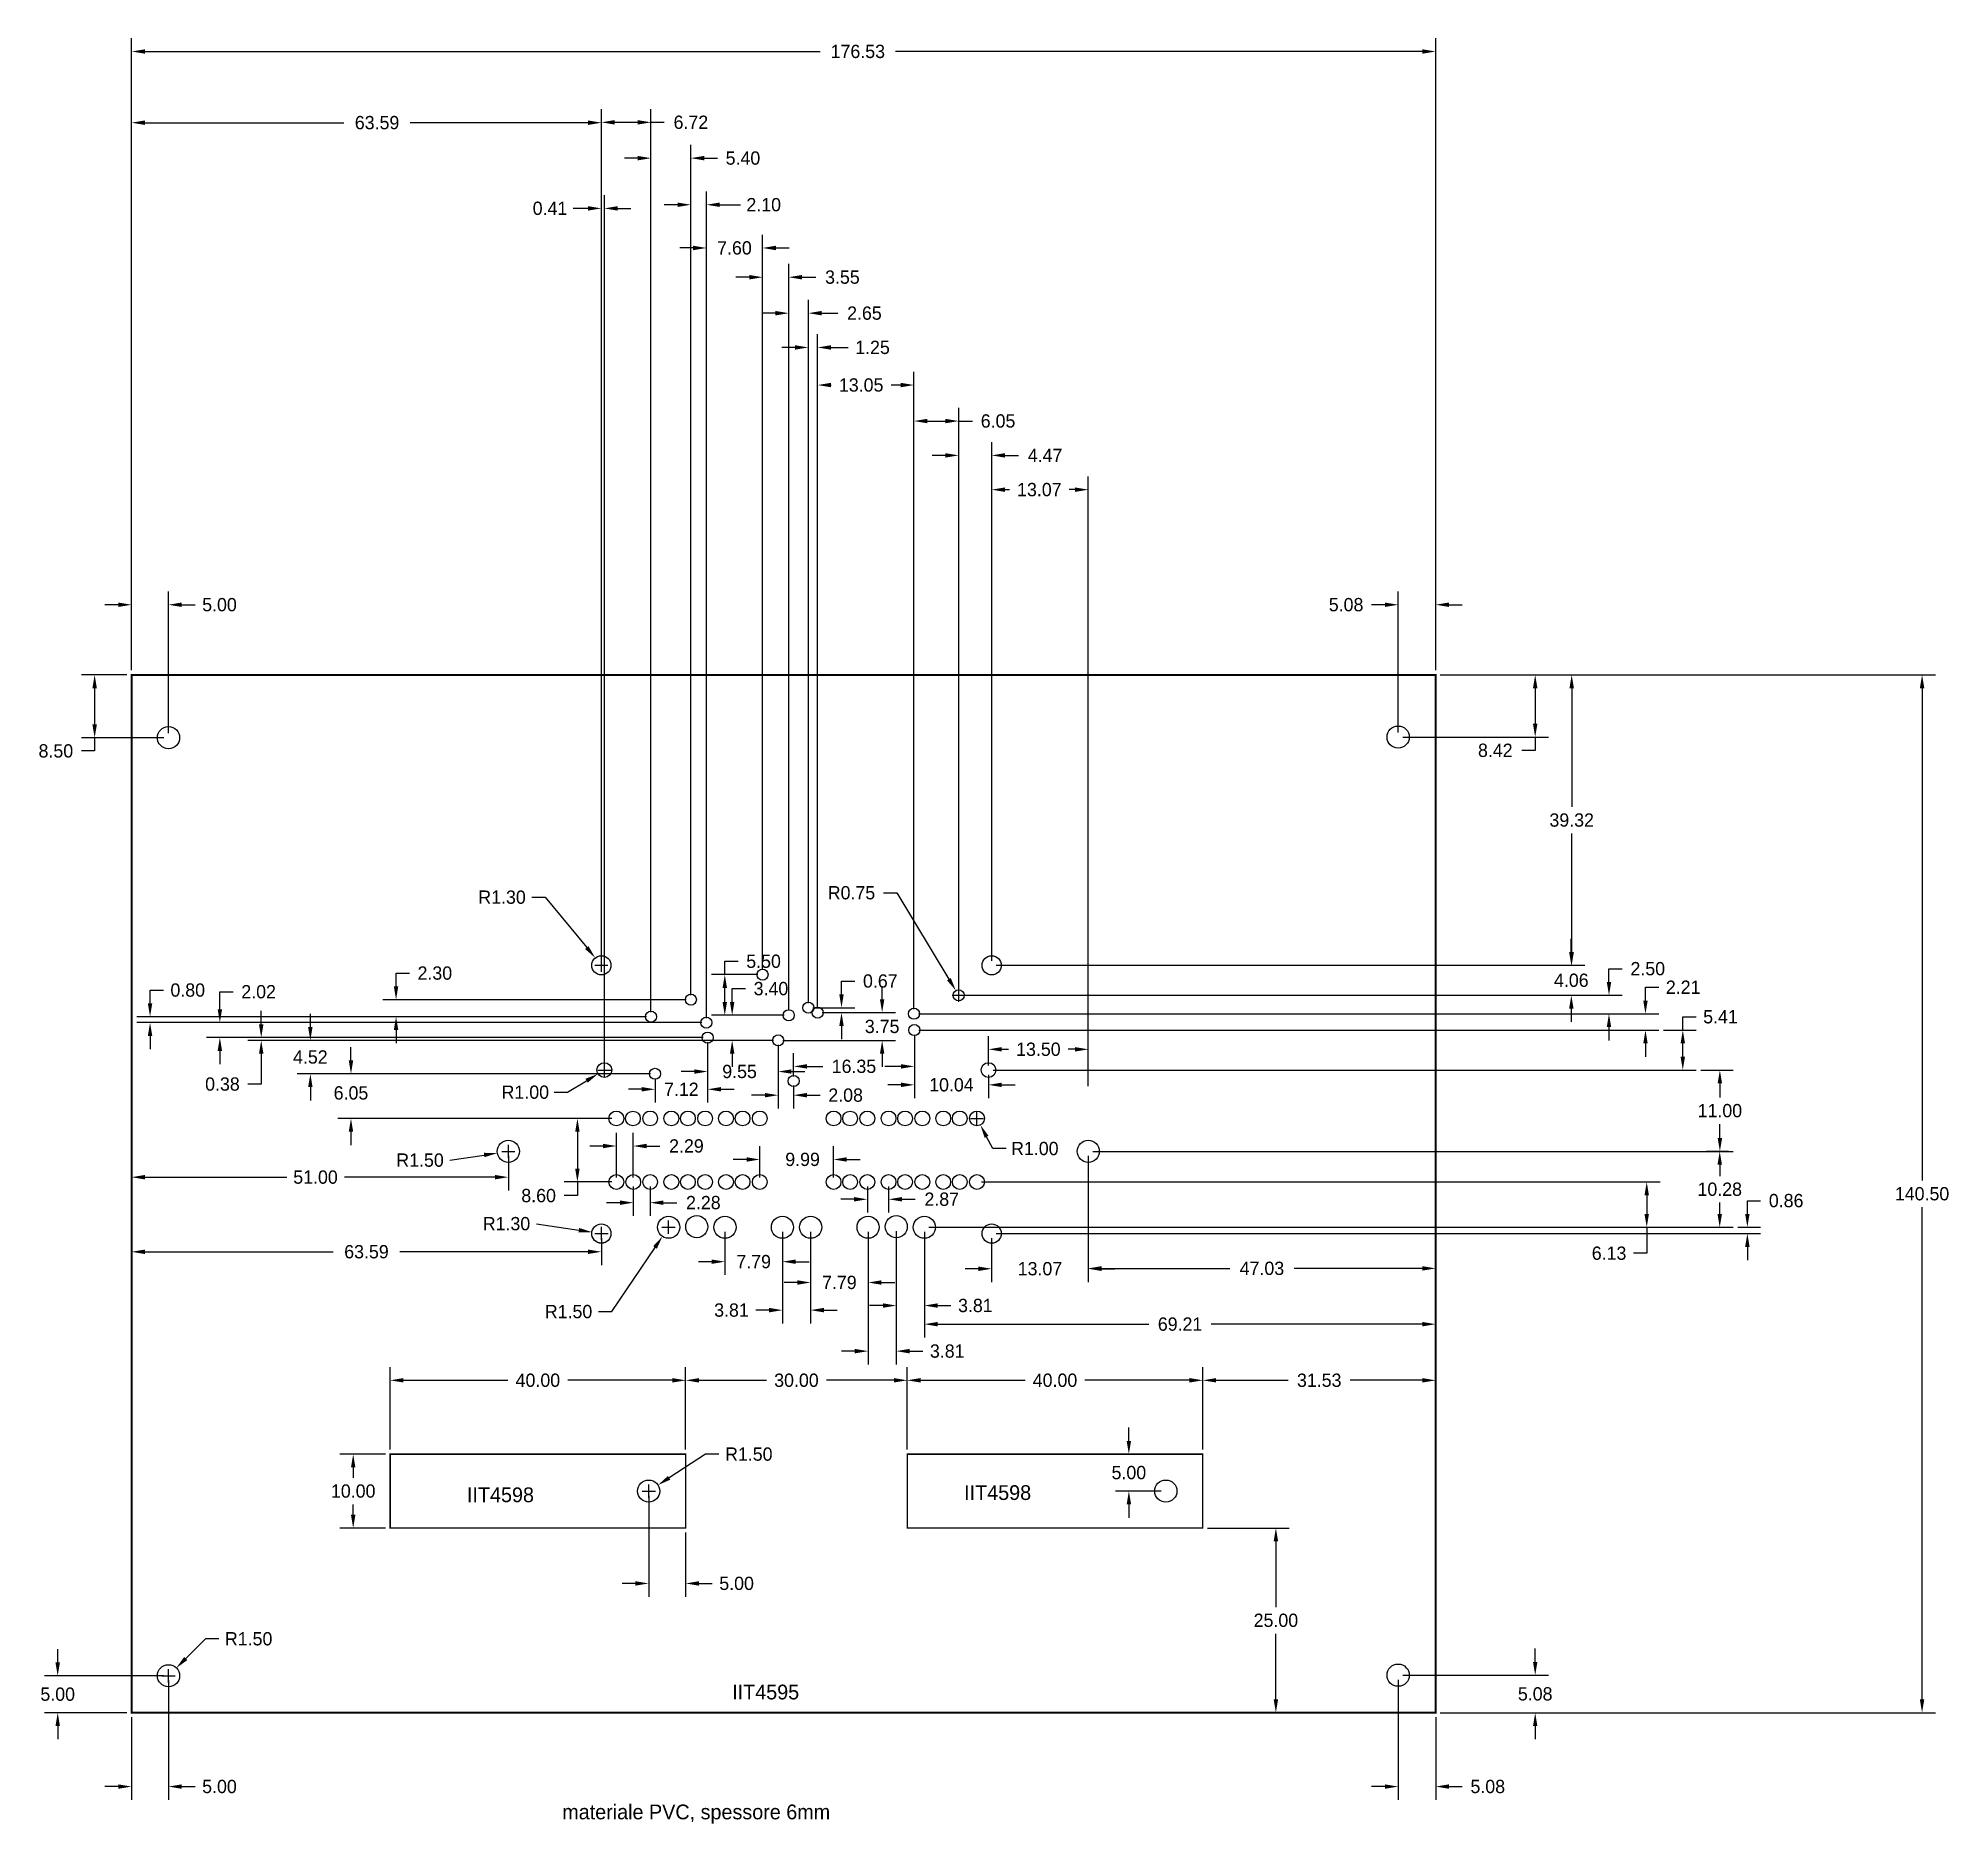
# Model space of a CAD drawing. Extents: x -8 to 251, y -10 to 232.
import ezdxf

# ---------------------------------------------------------------- set-up
doc = ezdxf.new("R2010")
doc.units = 0
doc.header["$MEASUREMENT"] = 0
doc.layers.get('0').update_dxf_attribs({"linetype": 'CONTINUOUS'})
doc.layers.get('Defpoints').update_dxf_attribs({"linetype": 'CONTINUOUS'})
doc.layers.add('BOARDOUTLINE', color=7, linetype='CONTINUOUS')
doc.dimstyles.new('Annotative', dxfattribs={"dimtxt": 0.18, "dimasz": 0.18, "dimexe": 0.18, "dimexo": 0.0625, "dimgap": 0.09, "dimtad": 0, "dimtih": 1, "dimtoh": 1, "dimzin": 0, "dimdsep": 46, "dimtxsty": 'Standard', "dimcen": 0.09, "dimadec": 0, "dimazin": 0, "dimtfac": 1, "dimtofl": 0, "dimtmove": 0, "dimatfit": 3, "dimfxl": 1, "dimtolj": 1, "dimtzin": 0, "dimarcsym": 0})

# ---------------------------------------------------------------- blocks, each defined once
blk = doc.blocks.new('ROUND_160')
blk.add_circle((0, 0), 1.5)
blk = doc.blocks.new('ROUND_19')
blk.add_circle((0, 0), 1.3)
blk = doc.blocks.new('ROUND_128')
blk.add_circle((0, 0), 0.75)
blk = doc.blocks.new('ROUND_135')
blk.add_circle((0, 0), 1)
blk = doc.blocks.new('*D8')
at = {"color": 0, "linetype": 'Continuous', "lineweight": -2}
for p, q in [((5, 146.12), (5, 231.7)), ((181.53, 146.12), (181.53, 231.7)), ((6.8, 229.9), (98.21, 229.9)), ((179.73, 229.9), (108.41, 229.9))]:
    blk.add_line(p, q, dxfattribs=at)
at = {"color": 0, "linetype": 'Continuous'}
for points in [[(6.8, 230.2), (6.8, 229.6), (5, 229.9)], [(179.73, 230.2), (179.73, 229.6), (181.53, 229.9)]]:
    blk.add_solid(points, dxfattribs=at)
at = {"layer": 'Defpoints', "color": 0, "linetype": 'Continuous'}
for p in [(181.53, 229.9), (5, 145.5), (181.53, 145.5)]:
    blk.add_point(p, dxfattribs=at)
at = {"color": 0, "linetype": 'Continuous', "insert": (103.31, 229.9), "char_height": 1.8, "attachment_point": 5}
blk.add_mtext('\\A1;176.53', dxfattribs=at)
blk = doc.blocks.new('*D9')
at = {"color": 0, "linetype": 'Continuous', "lineweight": -2}
for p, q in [((5, 146.125), (5, 156.8)), ((10, 137.625), (10, 156.8)), ((3.2, 155), (1.4, 155)), ((11.8, 155), (13.6, 155))]:
    blk.add_line(p, q, dxfattribs=at)
at = {"color": 0, "linetype": 'Continuous'}
for points in [[(3.2, 155.3), (3.2, 154.7), (5, 155)], [(11.8, 155.3), (11.8, 154.7), (10, 155)]]:
    blk.add_solid(points, dxfattribs=at)
at = {"layer": 'Defpoints', "color": 0, "linetype": 'Continuous'}
for p in [(10, 155), (5, 145.5), (10, 137)]:
    blk.add_point(p, dxfattribs=at)
at = {"color": 0, "linetype": 'Continuous', "insert": (16.9, 155), "char_height": 1.8, "attachment_point": 5}
blk.add_mtext('\\A1;5.00', dxfattribs=at)
blk = doc.blocks.new('*D10')
at = {"color": 0, "linetype": 'Continuous', "lineweight": -2}
for p, q in [((176.45, 137.705), (176.45, 156.8)), ((181.53, 146.125), (181.53, 156.8)), ((174.65, 155), (172.85, 155)), ((183.33, 155), (185.13, 155))]:
    blk.add_line(p, q, dxfattribs=at)
at = {"color": 0, "linetype": 'Continuous'}
for points in [[(174.65, 155.3), (174.65, 154.7), (176.45, 155)], [(183.33, 155.3), (183.33, 154.7), (181.53, 155)]]:
    blk.add_solid(points, dxfattribs=at)
at = {"layer": 'Defpoints', "color": 0, "linetype": 'Continuous'}
for p in [(176.45, 155), (181.53, 145.5), (176.45, 137.08)]:
    blk.add_point(p, dxfattribs=at)
at = {"color": 0, "linetype": 'Continuous', "insert": (169.4, 155), "char_height": 1.8, "attachment_point": 5}
blk.add_mtext('\\A1;5.08', dxfattribs=at)
blk = doc.blocks.new('*D11')
at = {"color": 0, "linetype": 'Continuous', "lineweight": -2}
for p, q in [((4.375, 145.5), (-1.8, 145.5)), ((0, 143.7), (0, 138.8)), ((9.375, 137), (-1.8, 137)), ((0, 135.2), (-1.8, 135.2)), ((0, 137), (0, 135.2))]:
    blk.add_line(p, q, dxfattribs=at)
at = {"color": 0, "linetype": 'Continuous'}
for points in [[(-0.3, 143.7), (0.3, 143.7), (0, 145.5)], [(-0.3, 138.8), (0.3, 138.8), (0, 137)]]:
    blk.add_solid(points, dxfattribs=at)
at = {"layer": 'Defpoints', "color": 0, "linetype": 'Continuous'}
for p in [(5, 145.5), (0, 137), (10, 137)]:
    blk.add_point(p, dxfattribs=at)
at = {"color": 0, "linetype": 'Continuous', "insert": (-5.25, 135.2), "char_height": 1.8, "attachment_point": 5}
blk.add_mtext('\\A1;8.50', dxfattribs=at)
blk = doc.blocks.new('*D12')
at = {"color": 0, "linetype": 'Continuous', "lineweight": -2}
for p, q in [((-5, 11.8), (-5, 13.6)), ((9.375, 10), (-6.8, 10)), ((4.375, 5), (-6.8, 5)), ((-5, 3.2), (-5, 1.4))]:
    blk.add_line(p, q, dxfattribs=at)
at = {"color": 0, "linetype": 'Continuous'}
for points in [[(-5.3, 11.8), (-4.7, 11.8), (-5, 10)], [(-5.3, 3.2), (-4.7, 3.2), (-5, 5)]]:
    blk.add_solid(points, dxfattribs=at)
at = {"layer": 'Defpoints', "color": 0, "linetype": 'Continuous'}
for p in [(10, 10), (-5, 5), (5, 5)]:
    blk.add_point(p, dxfattribs=at)
at = {"color": 0, "linetype": 'Continuous', "insert": (-5, 7.5), "char_height": 1.8, "attachment_point": 5}
blk.add_mtext('\\A1;5.00', dxfattribs=at)
blk = doc.blocks.new('*D13')
at = {"color": 0, "linetype": 'Continuous', "lineweight": -2}
for p, q in [((10, 9.375), (10, -6.8)), ((5, 4.375), (5, -6.8)), ((3.2, -5), (1.4, -5)), ((11.8, -5), (13.6, -5))]:
    blk.add_line(p, q, dxfattribs=at)
at = {"color": 0, "linetype": 'Continuous'}
for points in [[(3.2, -4.7), (3.2, -5.3), (5, -5)], [(11.8, -4.7), (11.8, -5.3), (10, -5)]]:
    blk.add_solid(points, dxfattribs=at)
at = {"layer": 'Defpoints', "color": 0, "linetype": 'Continuous'}
for p in [(10, 10), (5, 5), (10, -5)]:
    blk.add_point(p, dxfattribs=at)
at = {"color": 0, "linetype": 'Continuous', "insert": (16.9, -5), "char_height": 1.8, "attachment_point": 5}
blk.add_mtext('\\A1;5.00', dxfattribs=at)
blk = doc.blocks.new('*D14')
at = {"color": 0, "linetype": 'Continuous', "lineweight": -2}
for p, q in [((182.155, 145.5), (196.8, 145.5)), ((195, 143.7), (195, 138.88)), ((177.075, 137.08), (196.8, 137.08)), ((195, 135.28), (193.2, 135.28)), ((195, 137.08), (195, 135.28))]:
    blk.add_line(p, q, dxfattribs=at)
at = {"color": 0, "linetype": 'Continuous'}
for points in [[(194.7, 143.7), (195.3, 143.7), (195, 145.5)], [(194.7, 138.88), (195.3, 138.88), (195, 137.08)]]:
    blk.add_solid(points, dxfattribs=at)
at = {"layer": 'Defpoints', "color": 0, "linetype": 'Continuous'}
for p in [(181.53, 145.5), (176.45, 137.08), (195, 137.08)]:
    blk.add_point(p, dxfattribs=at)
at = {"color": 0, "linetype": 'Continuous', "insert": (189.6, 135.28), "char_height": 1.8, "attachment_point": 5}
blk.add_mtext('\\A1;8.42', dxfattribs=at)
blk = doc.blocks.new('*D15')
at = {"color": 0, "linetype": 'Continuous', "lineweight": -2}
for p, q in [((197.43, 145.5), (249.17, 145.5)), ((247.37, 143.7), (247.37, 77.05)), ((247.37, 6.8), (247.37, 73.45)), ((182.16, 5), (249.17, 5))]:
    blk.add_line(p, q, dxfattribs=at)
at = {"color": 0, "linetype": 'Continuous'}
for points in [[(247.07, 143.7), (247.67, 143.7), (247.37, 145.5)], [(247.07, 6.8), (247.67, 6.8), (247.37, 5)]]:
    blk.add_solid(points, dxfattribs=at)
at = {"layer": 'Defpoints', "color": 0, "linetype": 'Continuous'}
for p in [(196.8, 145.5), (181.53, 5), (247.37, 5)]:
    blk.add_point(p, dxfattribs=at)
at = {"color": 0, "linetype": 'Continuous', "insert": (247.37, 75.25), "char_height": 1.8, "attachment_point": 5}
blk.add_mtext('\\A1;140.50', dxfattribs=at)
blk = doc.blocks.new('*D16')
at = {"color": 0, "linetype": 'Continuous', "lineweight": -2}
for p, q in [((176.45, 9.455), (176.45, -6.8)), ((181.53, 4.375), (181.53, -6.8)), ((174.65, -5), (172.85, -5)), ((183.33, -5), (185.13, -5))]:
    blk.add_line(p, q, dxfattribs=at)
at = {"color": 0, "linetype": 'Continuous'}
for points in [[(174.65, -4.7), (174.65, -5.3), (176.45, -5)], [(183.33, -4.7), (183.33, -5.3), (181.53, -5)]]:
    blk.add_solid(points, dxfattribs=at)
at = {"layer": 'Defpoints', "color": 0, "linetype": 'Continuous'}
for p in [(176.45, 10.08), (181.53, 5), (181.53, -5)]:
    blk.add_point(p, dxfattribs=at)
at = {"color": 0, "linetype": 'Continuous', "insert": (188.58, -5), "char_height": 1.8, "attachment_point": 5}
blk.add_mtext('\\A1;5.08', dxfattribs=at)
blk = doc.blocks.new('*D17')
at = {"color": 0, "linetype": 'Continuous', "lineweight": -2}
for p, q in [((195, 11.88), (195, 13.68)), ((177.075, 10.08), (196.8, 10.08)), ((182.155, 5), (196.8, 5)), ((195, 3.2), (195, 1.4))]:
    blk.add_line(p, q, dxfattribs=at)
at = {"color": 0, "linetype": 'Continuous'}
for points in [[(194.7, 11.88), (195.3, 11.88), (195, 10.08)], [(194.7, 3.2), (195.3, 3.2), (195, 5)]]:
    blk.add_solid(points, dxfattribs=at)
at = {"layer": 'Defpoints', "color": 0, "linetype": 'Continuous'}
for p in [(176.45, 10.08), (181.53, 5), (195, 5)]:
    blk.add_point(p, dxfattribs=at)
at = {"color": 0, "linetype": 'Continuous', "insert": (195, 7.54), "char_height": 1.8, "attachment_point": 5}
blk.add_mtext('\\A1;5.08', dxfattribs=at)
blk = doc.blocks.new('*D18')
at = {"color": 0, "linetype": 'Continuous', "lineweight": -2}
for p, q in [((150, 40.625), (150, 51.8)), ((181.53, 5.625), (181.53, 51.8)), ((151.8, 50), (161.565, 50)), ((179.73, 50), (169.965, 50))]:
    blk.add_line(p, q, dxfattribs=at)
at = {"color": 0, "linetype": 'Continuous'}
for points in [[(151.8, 50.3), (151.8, 49.7), (150, 50)], [(179.73, 50.3), (179.73, 49.7), (181.53, 50)]]:
    blk.add_solid(points, dxfattribs=at)
at = {"layer": 'Defpoints', "color": 0, "linetype": 'Continuous'}
for p in [(181.53, 50), (150, 40), (181.53, 5)]:
    blk.add_point(p, dxfattribs=at)
at = {"color": 0, "linetype": 'Continuous', "insert": (165.765, 50), "char_height": 1.8, "attachment_point": 5}
blk.add_mtext('\\A1;31.53', dxfattribs=at)
blk = doc.blocks.new('*D19')
at = {"color": 0, "linetype": 'Continuous', "lineweight": -2}
for p, q in [((110, 40.625), (110, 51.8)), ((150, 40.625), (150, 51.8)), ((111.8, 50), (125.95, 50)), ((148.2, 50), (134.05, 50))]:
    blk.add_line(p, q, dxfattribs=at)
at = {"color": 0, "linetype": 'Continuous'}
for points in [[(111.8, 50.3), (111.8, 49.7), (110, 50)], [(148.2, 50.3), (148.2, 49.7), (150, 50)]]:
    blk.add_solid(points, dxfattribs=at)
at = {"layer": 'Defpoints', "color": 0, "linetype": 'Continuous'}
for p in [(110, 50), (110, 40), (150, 40)]:
    blk.add_point(p, dxfattribs=at)
at = {"color": 0, "linetype": 'Continuous', "insert": (130, 50), "char_height": 1.8, "attachment_point": 5}
blk.add_mtext('\\A1;40.00', dxfattribs=at)
blk = doc.blocks.new('*D20')
at = {"color": 0, "linetype": 'Continuous', "lineweight": -2}
for p, q in [((80, 40.625), (80, 51.8)), ((110, 40.625), (110, 51.8)), ((81.8, 50), (90.95, 50)), ((108.2, 50), (99.05, 50))]:
    blk.add_line(p, q, dxfattribs=at)
at = {"color": 0, "linetype": 'Continuous'}
for points in [[(81.8, 50.3), (81.8, 49.7), (80, 50)], [(108.2, 50.3), (108.2, 49.7), (110, 50)]]:
    blk.add_solid(points, dxfattribs=at)
at = {"layer": 'Defpoints', "color": 0, "linetype": 'Continuous'}
for p in [(80, 50), (80, 40), (110, 40)]:
    blk.add_point(p, dxfattribs=at)
at = {"color": 0, "linetype": 'Continuous', "insert": (95, 50), "char_height": 1.8, "attachment_point": 5}
blk.add_mtext('\\A1;30.00', dxfattribs=at)
blk = doc.blocks.new('*D21')
at = {"color": 0, "linetype": 'Continuous', "lineweight": -2}
for p, q in [((40, 40.625), (40, 51.8)), ((80, 40.625), (80, 51.8)), ((41.8, 50), (55.95, 50)), ((78.2, 50), (64.05, 50))]:
    blk.add_line(p, q, dxfattribs=at)
at = {"color": 0, "linetype": 'Continuous'}
for points in [[(41.8, 50.3), (41.8, 49.7), (40, 50)], [(78.2, 50.3), (78.2, 49.7), (80, 50)]]:
    blk.add_solid(points, dxfattribs=at)
at = {"layer": 'Defpoints', "color": 0, "linetype": 'Continuous'}
for p in [(40, 50), (40, 40), (80, 40)]:
    blk.add_point(p, dxfattribs=at)
at = {"color": 0, "linetype": 'Continuous', "insert": (60, 50), "char_height": 1.8, "attachment_point": 5}
blk.add_mtext('\\A1;40.00', dxfattribs=at)
blk = doc.blocks.new('*D22')
at = {"color": 0, "linetype": 'Continuous', "lineweight": -2}
for p, q in [((39.375, 40), (33.2, 40)), ((35, 38.2), (35, 36.8)), ((35, 31.8), (35, 33.2)), ((39.375, 30), (33.2, 30))]:
    blk.add_line(p, q, dxfattribs=at)
at = {"color": 0, "linetype": 'Continuous'}
for points in [[(34.7, 38.2), (35.3, 38.2), (35, 40)], [(34.7, 31.8), (35.3, 31.8), (35, 30)]]:
    blk.add_solid(points, dxfattribs=at)
at = {"layer": 'Defpoints', "color": 0, "linetype": 'Continuous'}
for p in [(40, 40), (35, 30), (40, 30)]:
    blk.add_point(p, dxfattribs=at)
at = {"color": 0, "linetype": 'Continuous', "insert": (35, 35), "char_height": 1.8, "attachment_point": 5}
blk.add_mtext('\\A1;10.00', dxfattribs=at)
blk = doc.blocks.new('*D23')
at = {"color": 0, "linetype": 'Continuous', "lineweight": -2}
for p, q in [((15, 15), (12.33, 12.33)), ((16.8, 15), (15, 15)), ((10, 9.1), (10, 10.9)), ((9.1, 10), (10.9, 10))]:
    blk.add_line(p, q, dxfattribs=at)
at = {"color": 0, "linetype": 'Continuous'}
blk.add_solid([(12.12, 12.55), (12.55, 12.12), (11.06, 11.06)], dxfattribs=at)
at = {"layer": 'Defpoints', "color": 0, "linetype": 'Continuous'}
for p in [(11.06, 11.06), (10, 10)]:
    blk.add_point(p, dxfattribs=at)
at = {"color": 0, "linetype": 'Continuous', "insert": (20.85, 15), "char_height": 1.8, "attachment_point": 5}
blk.add_mtext('\\A1;R1.50', dxfattribs=at)
blk = doc.blocks.new('*D26')
at = {"color": 0, "linetype": 'Continuous', "lineweight": -2}
for p, q in [((82.7, 40), (77.77, 36.8)), ((84.5, 40), (82.7, 40)), ((74.1, 35), (75.9, 35)), ((75, 34.1), (75, 35.9))]:
    blk.add_line(p, q, dxfattribs=at)
at = {"color": 0, "linetype": 'Continuous'}
blk.add_solid([(77.6, 37.05), (77.93, 36.55), (76.26, 35.82)], dxfattribs=at)
at = {"layer": 'Defpoints', "color": 0, "linetype": 'Continuous'}
for p in [(75, 35), (76.26, 35.82)]:
    blk.add_point(p, dxfattribs=at)
at = {"color": 0, "linetype": 'Continuous', "insert": (88.55, 40), "char_height": 1.8, "attachment_point": 5}
blk.add_mtext('\\A1;R1.50', dxfattribs=at)
blk = doc.blocks.new('*D29')
at = {"color": 0, "linetype": 'Continuous', "lineweight": -2}
for p, q in [((75, 34.37), (75, 20.7)), ((80, 29.38), (80, 20.7)), ((73.2, 22.5), (71.4, 22.5)), ((81.8, 22.5), (83.6, 22.5))]:
    blk.add_line(p, q, dxfattribs=at)
at = {"color": 0, "linetype": 'Continuous'}
for points in [[(73.2, 22.8), (73.2, 22.2), (75, 22.5)], [(81.8, 22.8), (81.8, 22.2), (80, 22.5)]]:
    blk.add_solid(points, dxfattribs=at)
at = {"layer": 'Defpoints', "color": 0, "linetype": 'Continuous'}
for p in [(75, 35), (80, 30), (80, 22.5)]:
    blk.add_point(p, dxfattribs=at)
at = {"color": 0, "linetype": 'Continuous', "insert": (86.9, 22.5), "char_height": 1.8, "attachment_point": 5}
blk.add_mtext('\\A1;5.00', dxfattribs=at)
blk = doc.blocks.new('*D30')
at = {"color": 0, "linetype": 'Continuous', "lineweight": -2}
for p, q in [((140, 41.8), (140, 43.6)), ((149.38, 40), (138.2, 40)), ((144.38, 35), (138.2, 35)), ((140, 33.2), (140, 31.4))]:
    blk.add_line(p, q, dxfattribs=at)
at = {"color": 0, "linetype": 'Continuous'}
for points in [[(139.7, 41.8), (140.3, 41.8), (140, 40)], [(139.7, 33.2), (140.3, 33.2), (140, 35)]]:
    blk.add_solid(points, dxfattribs=at)
at = {"layer": 'Defpoints', "color": 0, "linetype": 'Continuous'}
for p in [(140, 40), (150, 40), (145, 35)]:
    blk.add_point(p, dxfattribs=at)
at = {"color": 0, "linetype": 'Continuous', "insert": (140, 37.5), "char_height": 1.8, "attachment_point": 5}
blk.add_mtext('\\A1;5.00', dxfattribs=at)
blk = doc.blocks.new('*D31')
at = {"color": 0, "linetype": 'Continuous', "lineweight": -2}
for p, q in [((150.625, 30), (161.7, 30)), ((159.9, 28.2), (159.9, 19.3)), ((159.9, 6.8), (159.9, 15.7)), ((180.905, 5), (158.1, 5))]:
    blk.add_line(p, q, dxfattribs=at)
at = {"color": 0, "linetype": 'Continuous'}
for points in [[(159.6, 28.2), (160.2, 28.2), (159.9, 30)], [(159.6, 6.8), (160.2, 6.8), (159.9, 5)]]:
    blk.add_solid(points, dxfattribs=at)
at = {"layer": 'Defpoints', "color": 0, "linetype": 'Continuous'}
for p in [(150, 30), (159.9, 5), (181.53, 5)]:
    blk.add_point(p, dxfattribs=at)
at = {"color": 0, "linetype": 'Continuous', "insert": (159.9, 17.5), "char_height": 1.8, "attachment_point": 5}
blk.add_mtext('\\A1;25.00', dxfattribs=at)
blk = doc.blocks.new('*D32')
at = {"color": 0, "linetype": 'Continuous', "lineweight": -2}
for p, q in [((181.53, 144.88), (181.53, 63.35)), ((134.5, 80.37), (134.5, 63.35)), ((136.3, 65.15), (153.66, 65.15)), ((179.73, 65.15), (162.37, 65.15))]:
    blk.add_line(p, q, dxfattribs=at)
at = {"color": 0, "linetype": 'Continuous'}
for points in [[(136.3, 65.45), (136.3, 64.85), (134.5, 65.15)], [(179.73, 65.45), (179.73, 64.85), (181.53, 65.15)]]:
    blk.add_solid(points, dxfattribs=at)
at = {"layer": 'Defpoints', "color": 0, "linetype": 'Continuous'}
for p in [(181.53, 145.5), (134.5, 81), (181.53, 65.15)]:
    blk.add_point(p, dxfattribs=at)
at = {"color": 0, "linetype": 'Continuous', "insert": (158.01, 65.15), "char_height": 1.8, "attachment_point": 5}
blk.add_mtext('\\A1;47.03', dxfattribs=at)
blk = doc.blocks.new('*D33')
at = {"color": 0, "linetype": 'Continuous', "lineweight": -2}
for p, q in [((121.43, 106.81), (121.43, 172.38)), ((134.5, 89.82), (134.5, 172.38)), ((123.23, 170.58), (123.83, 170.58)), ((132.7, 170.58), (131.93, 170.58))]:
    blk.add_line(p, q, dxfattribs=at)
at = {"color": 0, "linetype": 'Continuous'}
for points in [[(123.23, 170.88), (123.23, 170.28), (121.43, 170.58)], [(132.7, 170.88), (132.7, 170.28), (134.5, 170.58)]]:
    blk.add_solid(points, dxfattribs=at)
at = {"layer": 'Defpoints', "color": 0, "linetype": 'Continuous'}
for p in [(134.5, 170.58), (121.43, 106.19), (134.5, 89.2)]:
    blk.add_point(p, dxfattribs=at)
at = {"color": 0, "linetype": 'Continuous', "insert": (127.88, 170.58), "char_height": 1.8, "attachment_point": 5}
blk.add_mtext('\\A1;13.07', dxfattribs=at)
blk = doc.blocks.new('*D34')
at = {"color": 0, "linetype": 'Continuous', "lineweight": -2}
for p, q in [((121, 92.63), (121, 96.61)), ((134.5, 90.45), (134.5, 96.61)), ((122.8, 94.81), (123.7, 94.81)), ((132.7, 94.81), (131.8, 94.81))]:
    blk.add_line(p, q, dxfattribs=at)
at = {"color": 0, "linetype": 'Continuous'}
for points in [[(122.8, 95.11), (122.8, 94.51), (121, 94.81)], [(132.7, 95.11), (132.7, 94.51), (134.5, 94.81)]]:
    blk.add_solid(points, dxfattribs=at)
at = {"layer": 'Defpoints', "color": 0, "linetype": 'Continuous'}
for p in [(134.5, 94.81), (121, 92), (134.5, 89.82)]:
    blk.add_point(p, dxfattribs=at)
at = {"color": 0, "linetype": 'Continuous', "insert": (127.75, 94.81), "char_height": 1.8, "attachment_point": 5}
blk.add_mtext('\\A1;13.50', dxfattribs=at)
blk = doc.blocks.new('*D35')
at = {"color": 0, "linetype": 'Continuous', "lineweight": -2}
for p, q in [((134.5, 80.375), (134.5, 63.3)), ((121.426, 69.238), (121.426, 63.3)), ((119.626, 65.1), (117.826, 65.1)), ((136.3, 65.1), (138.1, 65.1))]:
    blk.add_line(p, q, dxfattribs=at)
at = {"color": 0, "linetype": 'Continuous'}
for points in [[(119.626, 65.4), (119.626, 64.8), (121.426, 65.1)], [(136.3, 65.4), (136.3, 64.8), (134.5, 65.1)]]:
    blk.add_solid(points, dxfattribs=at)
at = {"layer": 'Defpoints', "color": 0, "linetype": 'Continuous'}
for p in [(134.5, 81), (121.426, 69.863), (134.5, 65.1)]:
    blk.add_point(p, dxfattribs=at)
at = {"color": 0, "linetype": 'Continuous', "insert": (127.963, 65.1), "char_height": 1.8, "attachment_point": 5}
blk.add_mtext('\\A1;13.07', dxfattribs=at)
blk = doc.blocks.new('*D36')
at = {"color": 0, "linetype": 'Continuous', "lineweight": -2}
for p, q in [((116.96, 102.75), (116.96, 177.02)), ((121.43, 106.81), (121.43, 177.02)), ((115.16, 175.22), (113.36, 175.22)), ((123.23, 175.22), (125.06, 175.22))]:
    blk.add_line(p, q, dxfattribs=at)
at = {"color": 0, "linetype": 'Continuous'}
for points in [[(115.16, 175.52), (115.16, 174.92), (116.96, 175.22)], [(123.23, 175.52), (123.23, 174.92), (121.43, 175.22)]]:
    blk.add_solid(points, dxfattribs=at)
at = {"layer": 'Defpoints', "color": 0, "linetype": 'Continuous'}
for p in [(121.43, 175.22), (121.43, 106.19), (116.96, 102.12)]:
    blk.add_point(p, dxfattribs=at)
at = {"color": 0, "linetype": 'Continuous', "insert": (128.66, 175.22), "char_height": 1.8, "attachment_point": 5}
blk.add_mtext('\\A1;4.47', dxfattribs=at)
blk = doc.blocks.new('*D37')
at = {"color": 0, "linetype": 'Continuous', "lineweight": -2}
for p, q in [((110.91, 100.25), (110.91, 181.67)), ((116.96, 102.75), (116.96, 181.67)), ((112.71, 179.87), (115.16, 179.87)), ((116.96, 179.87), (118.84, 179.87))]:
    blk.add_line(p, q, dxfattribs=at)
at = {"color": 0, "linetype": 'Continuous'}
for points in [[(112.71, 180.17), (112.71, 179.57), (110.91, 179.87)], [(115.16, 180.17), (115.16, 179.57), (116.96, 179.87)]]:
    blk.add_solid(points, dxfattribs=at)
at = {"layer": 'Defpoints', "color": 0, "linetype": 'Continuous'}
for p in [(116.96, 179.87), (116.96, 102.12), (110.91, 99.62)]:
    blk.add_point(p, dxfattribs=at)
at = {"color": 0, "linetype": 'Continuous', "insert": (122.29, 179.87), "char_height": 1.8, "attachment_point": 5}
blk.add_mtext('\\A1;6.05', dxfattribs=at)
blk = doc.blocks.new('*D38')
at = {"color": 0, "linetype": 'Continuous', "lineweight": -2}
for p, q in [((110.96, 96.789), (110.96, 88.2)), ((121, 91.375), (121, 88.2)), ((109.16, 90), (107.36, 90)), ((122.8, 90), (124.6, 90))]:
    blk.add_line(p, q, dxfattribs=at)
at = {"color": 0, "linetype": 'Continuous'}
for points in [[(109.16, 90.3), (109.16, 89.7), (110.96, 90)], [(122.8, 90.3), (122.8, 89.7), (121, 90)]]:
    blk.add_solid(points, dxfattribs=at)
at = {"layer": 'Defpoints', "color": 0, "linetype": 'Continuous'}
for p in [(110.96, 97.414), (121, 92), (121, 90)]:
    blk.add_point(p, dxfattribs=at)
at = {"color": 0, "linetype": 'Continuous', "insert": (115.98, 90), "char_height": 1.8, "attachment_point": 5}
blk.add_mtext('\\A1;10.04', dxfattribs=at)
blk = doc.blocks.new('*D39')
at = {"color": 0, "linetype": 'Continuous', "lineweight": -2}
for p, q in [((97.86, 100.4), (97.86, 186.54)), ((110.91, 100.25), (110.91, 186.54)), ((99.66, 184.74), (99.71, 184.74)), ((109.11, 184.74), (107.81, 184.74))]:
    blk.add_line(p, q, dxfattribs=at)
at = {"color": 0, "linetype": 'Continuous'}
for points in [[(99.66, 185.04), (99.66, 184.44), (97.86, 184.74)], [(109.11, 185.04), (109.11, 184.44), (110.91, 184.74)]]:
    blk.add_solid(points, dxfattribs=at)
at = {"layer": 'Defpoints', "color": 0, "linetype": 'Continuous'}
for p in [(97.86, 184.74), (97.86, 99.78), (110.91, 99.62)]:
    blk.add_point(p, dxfattribs=at)
at = {"color": 0, "linetype": 'Continuous', "insert": (103.76, 184.74), "char_height": 1.8, "attachment_point": 5}
blk.add_mtext('\\A1;13.05', dxfattribs=at)
blk = doc.blocks.new('*D40')
at = {"color": 0, "linetype": 'Continuous', "lineweight": -2}
for p, q in [((96.61, 101.08), (96.61, 191.63)), ((97.86, 100.4), (97.86, 191.63)), ((94.81, 189.83), (93.01, 189.83)), ((99.66, 189.83), (102, 189.83))]:
    blk.add_line(p, q, dxfattribs=at)
at = {"color": 0, "linetype": 'Continuous'}
for points in [[(94.81, 190.13), (94.81, 189.53), (96.61, 189.83)], [(99.66, 190.13), (99.66, 189.53), (97.86, 189.83)]]:
    blk.add_solid(points, dxfattribs=at)
at = {"layer": 'Defpoints', "color": 0, "linetype": 'Continuous'}
for p in [(97.86, 189.83), (96.61, 100.45), (97.86, 99.78)]:
    blk.add_point(p, dxfattribs=at)
at = {"color": 0, "linetype": 'Continuous', "insert": (105.3, 189.83), "char_height": 1.8, "attachment_point": 5}
blk.add_mtext('\\A1;1.25', dxfattribs=at)
blk = doc.blocks.new('*D41')
at = {"color": 0, "linetype": 'Continuous', "lineweight": -2}
for p, q in [((92.16, 194.47), (90.36, 194.47)), ((93.96, 100.05), (93.96, 196.27)), ((96.61, 101.08), (96.61, 196.27)), ((98.41, 194.47), (100.6, 194.47))]:
    blk.add_line(p, q, dxfattribs=at)
at = {"color": 0, "linetype": 'Continuous'}
for points in [[(92.16, 194.77), (92.16, 194.17), (93.96, 194.47)], [(98.41, 194.77), (98.41, 194.17), (96.61, 194.47)]]:
    blk.add_solid(points, dxfattribs=at)
at = {"layer": 'Defpoints', "color": 0, "linetype": 'Continuous'}
for p in [(96.61, 194.47), (93.96, 99.42), (96.61, 100.45)]:
    blk.add_point(p, dxfattribs=at)
at = {"color": 0, "linetype": 'Continuous', "insert": (104.2, 194.47), "char_height": 1.8, "attachment_point": 5}
blk.add_mtext('\\A1;2.65', dxfattribs=at)
blk = doc.blocks.new('*D42')
at = {"color": 0, "linetype": 'Continuous', "lineweight": -2}
for p, q in [((88.61, 199.34), (86.81, 199.34)), ((90.41, 105.55), (90.41, 201.14)), ((93.96, 100.05), (93.96, 201.14)), ((95.76, 199.34), (97.62, 199.34))]:
    blk.add_line(p, q, dxfattribs=at)
at = {"color": 0, "linetype": 'Continuous'}
for points in [[(88.61, 199.64), (88.61, 199.04), (90.41, 199.34)], [(95.76, 199.64), (95.76, 199.04), (93.96, 199.34)]]:
    blk.add_solid(points, dxfattribs=at)
at = {"layer": 'Defpoints', "color": 0, "linetype": 'Continuous'}
for p in [(93.96, 199.34), (90.41, 104.92), (93.96, 99.42)]:
    blk.add_point(p, dxfattribs=at)
at = {"color": 0, "linetype": 'Continuous', "insert": (101.22, 199.34), "char_height": 1.8, "attachment_point": 5}
blk.add_mtext('\\A1;3.55', dxfattribs=at)
blk = doc.blocks.new('*D43')
at = {"color": 0, "linetype": 'Continuous', "lineweight": -2}
for p, q in [((82.81, 99.05), (82.81, 205.1)), ((90.41, 105.55), (90.41, 205.1)), ((81.01, 203.3), (79.21, 203.3)), ((92.21, 203.3), (94.01, 203.3))]:
    blk.add_line(p, q, dxfattribs=at)
at = {"color": 0, "linetype": 'Continuous'}
for points in [[(81.01, 203.6), (81.01, 203), (82.81, 203.3)], [(92.21, 203.6), (92.21, 203), (90.41, 203.3)]]:
    blk.add_solid(points, dxfattribs=at)
at = {"layer": 'Defpoints', "color": 0, "linetype": 'Continuous'}
for p in [(90.41, 203.3), (90.41, 104.92), (82.81, 98.42)]:
    blk.add_point(p, dxfattribs=at)
at = {"color": 0, "linetype": 'Continuous', "insert": (86.61, 203.3), "char_height": 1.8, "attachment_point": 5}
blk.add_mtext('\\A1;7.60', dxfattribs=at)
blk = doc.blocks.new('*D44')
at = {"color": 0, "linetype": 'Continuous', "lineweight": -2}
for p, q in [((80.71, 102.15), (80.71, 210.95)), ((82.81, 99.05), (82.81, 210.95)), ((78.91, 209.15), (77.11, 209.15)), ((84.61, 209.15), (87.42, 209.15))]:
    blk.add_line(p, q, dxfattribs=at)
at = {"color": 0, "linetype": 'Continuous'}
for points in [[(78.91, 209.45), (78.91, 208.85), (80.71, 209.15)], [(84.61, 209.45), (84.61, 208.85), (82.81, 209.15)]]:
    blk.add_solid(points, dxfattribs=at)
at = {"layer": 'Defpoints', "color": 0, "linetype": 'Continuous'}
for p in [(82.81, 209.15), (80.71, 101.52), (82.81, 98.42)]:
    blk.add_point(p, dxfattribs=at)
at = {"color": 0, "linetype": 'Continuous', "insert": (90.57, 209.15), "char_height": 1.8, "attachment_point": 5}
blk.add_mtext('\\A1;2.10', dxfattribs=at)
blk = doc.blocks.new('*D45')
at = {"color": 0, "linetype": 'Continuous', "lineweight": -2}
for p, q in [((73.51, 215.46), (71.71, 215.46)), ((75.31, 99.85), (75.31, 217.26)), ((80.71, 102.15), (80.71, 217.26)), ((82.51, 215.46), (84.31, 215.46))]:
    blk.add_line(p, q, dxfattribs=at)
at = {"color": 0, "linetype": 'Continuous'}
for points in [[(73.51, 215.76), (73.51, 215.16), (75.31, 215.46)], [(82.51, 215.76), (82.51, 215.16), (80.71, 215.46)]]:
    blk.add_solid(points, dxfattribs=at)
at = {"layer": 'Defpoints', "color": 0, "linetype": 'Continuous'}
for p in [(80.71, 215.46), (80.71, 101.52), (75.31, 99.22)]:
    blk.add_point(p, dxfattribs=at)
at = {"color": 0, "linetype": 'Continuous', "insert": (87.76, 215.46), "char_height": 1.8, "attachment_point": 5}
blk.add_mtext('\\A1;5.40', dxfattribs=at)
blk = doc.blocks.new('*D46')
at = {"color": 0, "linetype": 'Continuous', "lineweight": -2}
for p, q in [((110.96, 96.789), (110.96, 90.7)), ((94.61, 91.149), (94.61, 94.3)), ((96.41, 92.5), (98.585, 92.5)), ((109.16, 92.5), (106.985, 92.5))]:
    blk.add_line(p, q, dxfattribs=at)
at = {"color": 0, "linetype": 'Continuous'}
for points in [[(96.41, 92.8), (96.41, 92.2), (94.61, 92.5)], [(109.16, 92.8), (109.16, 92.2), (110.96, 92.5)]]:
    blk.add_solid(points, dxfattribs=at)
at = {"layer": 'Defpoints', "color": 0, "linetype": 'Continuous'}
for p in [(110.96, 97.414), (110.96, 92.5), (94.61, 90.524)]:
    blk.add_point(p, dxfattribs=at)
at = {"color": 0, "linetype": 'Continuous', "insert": (102.785, 92.5), "char_height": 1.8, "attachment_point": 5}
blk.add_mtext('\\A1;16.35', dxfattribs=at)
blk = doc.blocks.new('*D47')
at = {"color": 0, "linetype": 'Continuous', "lineweight": -2}
for p, q in [((92.53, 95.399), (92.53, 86.8)), ((90.73, 88.6), (88.93, 88.6)), ((94.61, 89.899), (94.61, 86.8)), ((96.41, 88.6), (98.21, 88.6))]:
    blk.add_line(p, q, dxfattribs=at)
at = {"color": 0, "linetype": 'Continuous'}
for points in [[(90.73, 88.9), (90.73, 88.3), (92.53, 88.6)], [(96.41, 88.9), (96.41, 88.3), (94.61, 88.6)]]:
    blk.add_solid(points, dxfattribs=at)
at = {"layer": 'Defpoints', "color": 0, "linetype": 'Continuous'}
for p in [(92.53, 96.024), (94.61, 90.524), (94.61, 88.6)]:
    blk.add_point(p, dxfattribs=at)
at = {"color": 0, "linetype": 'Continuous', "insert": (101.66, 88.6), "char_height": 1.8, "attachment_point": 5}
blk.add_mtext('\\A1;2.08', dxfattribs=at)
blk = doc.blocks.new('*D48')
at = {"color": 0, "linetype": 'Continuous', "lineweight": -2}
for p, q in [((82.98, 95.775), (82.98, 90)), ((92.53, 95.399), (92.53, 90)), ((81.18, 91.8), (79.38, 91.8)), ((94.33, 91.8), (96.13, 91.8))]:
    blk.add_line(p, q, dxfattribs=at)
at = {"color": 0, "linetype": 'Continuous'}
for points in [[(81.18, 92.1), (81.18, 91.5), (82.98, 91.8)], [(94.33, 92.1), (94.33, 91.5), (92.53, 91.8)]]:
    blk.add_solid(points, dxfattribs=at)
at = {"layer": 'Defpoints', "color": 0, "linetype": 'Continuous'}
for p in [(82.98, 96.4), (92.53, 96.024), (92.53, 91.8)]:
    blk.add_point(p, dxfattribs=at)
at = {"color": 0, "linetype": 'Continuous', "insert": (87.3, 91.8), "char_height": 1.8, "attachment_point": 5}
blk.add_mtext('\\A1;9.55', dxfattribs=at)
blk = doc.blocks.new('*D49')
at = {"color": 0, "linetype": 'Continuous', "lineweight": -2}
for p, q in [((82.98, 95.775), (82.98, 87.6)), ((75.86, 90.875), (75.86, 87.6)), ((74.06, 89.4), (72.26, 89.4)), ((84.78, 89.4), (86.58, 89.4))]:
    blk.add_line(p, q, dxfattribs=at)
at = {"color": 0, "linetype": 'Continuous'}
for points in [[(74.06, 89.7), (74.06, 89.1), (75.86, 89.4)], [(84.78, 89.7), (84.78, 89.1), (82.98, 89.4)]]:
    blk.add_solid(points, dxfattribs=at)
at = {"layer": 'Defpoints', "color": 0, "linetype": 'Continuous'}
for p in [(82.98, 96.4), (75.86, 91.5), (82.98, 89.4)]:
    blk.add_point(p, dxfattribs=at)
at = {"color": 0, "linetype": 'Continuous', "insert": (79.42, 89.4), "char_height": 1.8, "attachment_point": 5}
blk.add_mtext('\\A1;7.12', dxfattribs=at)
blk = doc.blocks.new('*D50')
at = {"color": 0, "linetype": 'Continuous', "lineweight": -2}
for p, q in [((68.59, 106.81), (68.59, 222.11)), ((70.39, 220.31), (73.51, 220.31)), ((75.31, 99.85), (75.31, 222.11)), ((75.31, 220.31), (77.11, 220.31))]:
    blk.add_line(p, q, dxfattribs=at)
at = {"color": 0, "linetype": 'Continuous'}
for points in [[(70.39, 220.61), (70.39, 220.01), (68.59, 220.31)], [(73.51, 220.61), (73.51, 220.01), (75.31, 220.31)]]:
    blk.add_solid(points, dxfattribs=at)
at = {"layer": 'Defpoints', "color": 0, "linetype": 'Continuous'}
for p in [(75.31, 220.31), (68.59, 106.19), (75.31, 99.22)]:
    blk.add_point(p, dxfattribs=at)
at = {"color": 0, "linetype": 'Continuous', "insert": (80.71, 220.31), "char_height": 1.8, "attachment_point": 5}
blk.add_mtext('\\A1;6.72', dxfattribs=at)
blk = doc.blocks.new('*D51')
at = {"color": 0, "linetype": 'Continuous', "lineweight": -2}
for p, q in [((5, 146.12), (5, 222.06)), ((6.8, 220.26), (33.73, 220.26)), ((66.79, 220.26), (42.73, 220.26)), ((68.59, 106.81), (68.59, 222.06))]:
    blk.add_line(p, q, dxfattribs=at)
at = {"color": 0, "linetype": 'Continuous'}
for points in [[(6.8, 220.56), (6.8, 219.96), (5, 220.26)], [(66.79, 220.56), (66.79, 219.96), (68.59, 220.26)]]:
    blk.add_solid(points, dxfattribs=at)
at = {"layer": 'Defpoints', "color": 0, "linetype": 'Continuous'}
for p in [(5, 220.26), (5, 145.5), (68.59, 106.19)]:
    blk.add_point(p, dxfattribs=at)
at = {"color": 0, "linetype": 'Continuous', "insert": (38.23, 220.26), "char_height": 1.8, "attachment_point": 5}
blk.add_mtext('\\A1;63.59', dxfattribs=at)
blk = doc.blocks.new('*D52')
at = {"color": 0, "linetype": 'Continuous', "lineweight": -2}
for p, q in [((5, 88.575), (5, 75.7)), ((56, 80.375), (56, 75.7)), ((6.8, 77.5), (26, 77.5)), ((54.2, 77.5), (33.8, 77.5))]:
    blk.add_line(p, q, dxfattribs=at)
at = {"color": 0, "linetype": 'Continuous'}
for points in [[(6.8, 77.8), (6.8, 77.2), (5, 77.5)], [(54.2, 77.8), (54.2, 77.2), (56, 77.5)]]:
    blk.add_solid(points, dxfattribs=at)
at = {"layer": 'Defpoints', "color": 0, "linetype": 'Continuous'}
for p in [(5, 89.2), (56, 81), (5, 77.5)]:
    blk.add_point(p, dxfattribs=at)
at = {"color": 0, "linetype": 'Continuous', "insert": (29.9, 77.5), "char_height": 1.8, "attachment_point": 5}
blk.add_mtext('\\A1;51.00', dxfattribs=at)
blk = doc.blocks.new('*D53')
at = {"color": 0, "linetype": 'Continuous', "lineweight": -2}
for p, q in [((5, 5.625), (5, 69.2)), ((6.8, 67.4), (32.297, 67.4)), ((66.794, 67.4), (41.297, 67.4)), ((68.594, 69.238), (68.594, 65.6))]:
    blk.add_line(p, q, dxfattribs=at)
at = {"color": 0, "linetype": 'Continuous'}
for points in [[(6.8, 67.7), (6.8, 67.1), (5, 67.4)], [(66.794, 67.7), (66.794, 67.1), (68.594, 67.4)]]:
    blk.add_solid(points, dxfattribs=at)
at = {"layer": 'Defpoints', "color": 0, "linetype": 'Continuous'}
for p in [(5, 67.4), (68.594, 69.863), (5, 5)]:
    blk.add_point(p, dxfattribs=at)
at = {"color": 0, "linetype": 'Continuous', "insert": (36.797, 67.4), "char_height": 1.8, "attachment_point": 5}
blk.add_mtext('\\A1;63.59', dxfattribs=at)
blk = doc.blocks.new('*D54')
at = {"color": 0, "linetype": 'Continuous', "lineweight": -2}
for p, q in [((112.32, 70.1), (112.32, 55.8)), ((181.53, 70.1), (181.53, 55.8)), ((114.12, 57.6), (142.72, 57.6)), ((179.73, 57.6), (151.12, 57.6))]:
    blk.add_line(p, q, dxfattribs=at)
at = {"color": 0, "linetype": 'Continuous'}
for points in [[(114.12, 57.9), (114.12, 57.3), (112.32, 57.6)], [(179.73, 57.9), (179.73, 57.3), (181.53, 57.6)]]:
    blk.add_solid(points, dxfattribs=at)
at = {"layer": 'Defpoints', "color": 0, "linetype": 'Continuous'}
for p in [(112.32, 70.72), (181.53, 70.72), (181.53, 57.6)]:
    blk.add_point(p, dxfattribs=at)
at = {"color": 0, "linetype": 'Continuous', "insert": (146.93, 57.6), "char_height": 1.8, "attachment_point": 5}
blk.add_mtext('\\A1;69.21', dxfattribs=at)
blk = doc.blocks.new('*D55')
at = {"color": 0, "linetype": 'Continuous', "lineweight": -2}
for p, q in [((108.51, 70.17), (108.51, 58.32)), ((112.32, 70.1), (112.32, 58.32)), ((106.71, 60.12), (104.91, 60.12)), ((114.12, 60.12), (115.92, 60.12))]:
    blk.add_line(p, q, dxfattribs=at)
at = {"color": 0, "linetype": 'Continuous'}
for points in [[(106.71, 60.42), (106.71, 59.82), (108.51, 60.12)], [(114.12, 60.42), (114.12, 59.82), (112.32, 60.12)]]:
    blk.add_solid(points, dxfattribs=at)
at = {"layer": 'Defpoints', "color": 0, "linetype": 'Continuous'}
for p in [(108.51, 70.8), (112.32, 70.72), (112.32, 60.12)]:
    blk.add_point(p, dxfattribs=at)
at = {"color": 0, "linetype": 'Continuous', "insert": (119.22, 60.12), "char_height": 1.8, "attachment_point": 5}
blk.add_mtext('\\A1;3.81', dxfattribs=at)
blk = doc.blocks.new('*D56')
at = {"color": 0, "linetype": 'Continuous', "lineweight": -2}
for p, q in [((104.7, 70.1), (104.7, 52.15)), ((108.51, 70.17), (108.51, 52.15)), ((102.9, 53.95), (101.1, 53.95)), ((110.31, 53.95), (112.11, 53.95))]:
    blk.add_line(p, q, dxfattribs=at)
at = {"color": 0, "linetype": 'Continuous'}
for points in [[(102.9, 54.25), (102.9, 53.65), (104.7, 53.95)], [(110.31, 54.25), (110.31, 53.65), (108.51, 53.95)]]:
    blk.add_solid(points, dxfattribs=at)
at = {"layer": 'Defpoints', "color": 0, "linetype": 'Continuous'}
for p in [(104.7, 70.72), (108.51, 70.8), (108.51, 53.95)]:
    blk.add_point(p, dxfattribs=at)
at = {"color": 0, "linetype": 'Continuous', "insert": (115.41, 53.95), "char_height": 1.8, "attachment_point": 5}
blk.add_mtext('\\A1;3.81', dxfattribs=at)
blk = doc.blocks.new('*D57')
at = {"color": 0, "linetype": 'Continuous', "lineweight": -2}
for p, q in [((96.92, 70.1), (96.92, 61.44)), ((104.7, 70.1), (104.7, 61.44)), ((95.12, 63.24), (93.32, 63.24)), ((106.5, 63.24), (108.3, 63.24))]:
    blk.add_line(p, q, dxfattribs=at)
at = {"color": 0, "linetype": 'Continuous'}
for points in [[(95.12, 63.54), (95.12, 62.94), (96.92, 63.24)], [(106.5, 63.54), (106.5, 62.94), (104.7, 63.24)]]:
    blk.add_solid(points, dxfattribs=at)
at = {"layer": 'Defpoints', "color": 0, "linetype": 'Continuous'}
for p in [(96.92, 70.72), (104.7, 70.72), (104.7, 63.24)]:
    blk.add_point(p, dxfattribs=at)
at = {"color": 0, "linetype": 'Continuous', "insert": (100.81, 63.24), "char_height": 1.8, "attachment_point": 5}
blk.add_mtext('\\A1;7.79', dxfattribs=at)
blk = doc.blocks.new('*D58')
at = {"color": 0, "linetype": 'Continuous', "lineweight": -2}
for p, q in [((93.105, 70.099), (93.105, 57.7)), ((96.915, 70.099), (96.915, 57.7)), ((91.305, 59.5), (89.505, 59.5)), ((98.715, 59.5), (100.515, 59.5))]:
    blk.add_line(p, q, dxfattribs=at)
at = {"color": 0, "linetype": 'Continuous'}
for points in [[(91.305, 59.8), (91.305, 59.2), (93.105, 59.5)], [(98.715, 59.8), (98.715, 59.2), (96.915, 59.5)]]:
    blk.add_solid(points, dxfattribs=at)
at = {"layer": 'Defpoints', "color": 0, "linetype": 'Continuous'}
for p in [(93.105, 70.724), (96.915, 70.724), (96.915, 59.5)]:
    blk.add_point(p, dxfattribs=at)
at = {"color": 0, "linetype": 'Continuous', "insert": (86.205, 59.5), "char_height": 1.8, "attachment_point": 5}
blk.add_mtext('\\A1;3.81', dxfattribs=at)
blk = doc.blocks.new('*D59')
at = {"color": 0, "linetype": 'Continuous', "lineweight": -2}
for p, q in [((85.32, 70.1), (85.32, 64.26)), ((93.11, 70.1), (93.11, 64.26)), ((83.52, 66.06), (81.72, 66.06)), ((94.91, 66.06), (96.7, 66.06))]:
    blk.add_line(p, q, dxfattribs=at)
at = {"color": 0, "linetype": 'Continuous'}
for points in [[(83.52, 66.36), (83.52, 65.76), (85.32, 66.06)], [(94.91, 66.36), (94.91, 65.76), (93.11, 66.06)]]:
    blk.add_solid(points, dxfattribs=at)
at = {"layer": 'Defpoints', "color": 0, "linetype": 'Continuous'}
for p in [(85.32, 70.72), (93.11, 70.72), (93.11, 66.06)]:
    blk.add_point(p, dxfattribs=at)
at = {"color": 0, "linetype": 'Continuous', "insert": (89.21, 66.06), "char_height": 1.8, "attachment_point": 5}
blk.add_mtext('\\A1;7.79', dxfattribs=at)
blk = doc.blocks.new('*D60')
at = {"color": 0, "linetype": 'Continuous', "lineweight": -2}
for p, q in [((182.16, 145.5), (201.74, 145.5)), ((199.94, 143.7), (199.94, 127.64)), ((199.94, 107.98), (199.94, 124.04)), ((122.05, 106.19), (201.74, 106.19))]:
    blk.add_line(p, q, dxfattribs=at)
at = {"color": 0, "linetype": 'Continuous'}
for points in [[(199.64, 143.7), (200.24, 143.7), (199.94, 145.5)], [(199.64, 107.98), (200.24, 107.98), (199.94, 106.19)]]:
    blk.add_solid(points, dxfattribs=at)
at = {"layer": 'Defpoints', "color": 0, "linetype": 'Continuous'}
for p in [(181.53, 145.5), (199.94, 145.5), (121.43, 106.19)]:
    blk.add_point(p, dxfattribs=at)
at = {"color": 0, "linetype": 'Continuous', "insert": (199.94, 125.84), "char_height": 1.8, "attachment_point": 5}
blk.add_mtext('\\A1;39.32', dxfattribs=at)
blk = doc.blocks.new('*D61')
at = {"color": 0, "linetype": 'Continuous', "lineweight": -2}
for p, q in [((199.89, 107.98), (199.89, 109.78)), ((122.05, 106.19), (201.69, 106.19)), ((117.58, 102.12), (201.69, 102.12)), ((199.89, 100.32), (199.89, 98.52))]:
    blk.add_line(p, q, dxfattribs=at)
at = {"color": 0, "linetype": 'Continuous'}
for points in [[(199.59, 107.98), (200.19, 107.98), (199.89, 106.19)], [(199.59, 100.32), (200.19, 100.32), (199.89, 102.12)]]:
    blk.add_solid(points, dxfattribs=at)
at = {"layer": 'Defpoints', "color": 0, "linetype": 'Continuous'}
for p in [(121.43, 106.19), (199.89, 106.19), (116.96, 102.12)]:
    blk.add_point(p, dxfattribs=at)
at = {"color": 0, "linetype": 'Continuous', "insert": (199.89, 104.15), "char_height": 1.8, "attachment_point": 5}
blk.add_mtext('\\A1;4.06', dxfattribs=at)
blk = doc.blocks.new('*D62')
at = {"color": 0, "linetype": 'Continuous', "lineweight": -2}
for p, q in [((204.99, 103.92), (204.99, 105.72)), ((204.99, 105.72), (206.79, 105.72)), ((117.58, 102.12), (206.79, 102.12)), ((111.53, 99.62), (206.79, 99.62)), ((204.99, 97.82), (204.99, 96.02))]:
    blk.add_line(p, q, dxfattribs=at)
at = {"color": 0, "linetype": 'Continuous'}
for points in [[(204.69, 103.92), (205.29, 103.92), (204.99, 102.12)], [(204.69, 97.82), (205.29, 97.82), (204.99, 99.62)]]:
    blk.add_solid(points, dxfattribs=at)
at = {"layer": 'Defpoints', "color": 0, "linetype": 'Continuous'}
for p in [(116.96, 102.12), (204.99, 102.12), (110.91, 99.62)]:
    blk.add_point(p, dxfattribs=at)
at = {"color": 0, "linetype": 'Continuous', "insert": (210.24, 105.72), "char_height": 1.8, "attachment_point": 5}
blk.add_mtext('\\A1;2.50', dxfattribs=at)
blk = doc.blocks.new('*D63')
at = {"color": 0, "linetype": 'Continuous', "lineweight": -2}
for p, q in [((209.93, 101.42), (209.93, 103.22)), ((209.93, 103.22), (211.73, 103.22)), ((111.53, 99.62), (211.73, 99.62)), ((111.58, 97.41), (211.73, 97.41)), ((209.93, 95.61), (209.93, 93.81))]:
    blk.add_line(p, q, dxfattribs=at)
at = {"color": 0, "linetype": 'Continuous'}
for points in [[(209.63, 101.42), (210.23, 101.42), (209.93, 99.62)], [(209.63, 95.61), (210.23, 95.61), (209.93, 97.41)]]:
    blk.add_solid(points, dxfattribs=at)
at = {"layer": 'Defpoints', "color": 0, "linetype": 'Continuous'}
for p in [(110.91, 99.62), (209.93, 99.62), (110.96, 97.41)]:
    blk.add_point(p, dxfattribs=at)
at = {"color": 0, "linetype": 'Continuous', "insert": (215.03, 103.22), "char_height": 1.8, "attachment_point": 5}
blk.add_mtext('\\A1;2.21', dxfattribs=at)
blk = doc.blocks.new('*D64')
at = {"color": 0, "linetype": 'Continuous', "lineweight": -2}
for p, q in [((214.98, 97.41), (214.98, 99.21)), ((214.98, 99.21), (216.78, 99.21)), ((212.36, 97.41), (216.78, 97.41)), ((214.98, 93.8), (214.98, 95.61)), ((121.62, 92), (216.78, 92))]:
    blk.add_line(p, q, dxfattribs=at)
at = {"color": 0, "linetype": 'Continuous'}
for points in [[(214.68, 95.61), (215.28, 95.61), (214.98, 97.41)], [(214.68, 93.8), (215.28, 93.8), (214.98, 92)]]:
    blk.add_solid(points, dxfattribs=at)
at = {"layer": 'Defpoints', "color": 0, "linetype": 'Continuous'}
for p in [(211.73, 97.41), (214.98, 97.41), (121, 92)]:
    blk.add_point(p, dxfattribs=at)
at = {"color": 0, "linetype": 'Continuous', "insert": (220.08, 99.21), "char_height": 1.8, "attachment_point": 5}
blk.add_mtext('\\A1;5.41', dxfattribs=at)
blk = doc.blocks.new('*D65')
at = {"color": 0, "linetype": 'Continuous', "lineweight": -2}
for p, q in [((217.4, 92), (221.8, 92)), ((220, 90.2), (220, 88.3)), ((220, 82.8), (220, 84.7)), ((135.12, 81), (221.8, 81))]:
    blk.add_line(p, q, dxfattribs=at)
at = {"color": 0, "linetype": 'Continuous'}
for points in [[(219.7, 90.2), (220.3, 90.2), (220, 92)], [(219.7, 82.8), (220.3, 82.8), (220, 81)]]:
    blk.add_solid(points, dxfattribs=at)
at = {"layer": 'Defpoints', "color": 0, "linetype": 'Continuous'}
for p in [(216.78, 92), (220, 92), (134.5, 81)]:
    blk.add_point(p, dxfattribs=at)
at = {"color": 0, "linetype": 'Continuous', "insert": (220, 86.5), "char_height": 1.8, "attachment_point": 5}
blk.add_mtext('\\A1;11.00', dxfattribs=at)
blk = doc.blocks.new('*D66')
at = {"color": 0, "linetype": 'Continuous', "lineweight": -2}
for p, q in [((221.18, 81), (218.18, 81)), ((219.98, 79.2), (219.98, 77.66)), ((219.98, 72.52), (219.98, 74.06)), ((112.94, 70.72), (221.78, 70.72))]:
    blk.add_line(p, q, dxfattribs=at)
at = {"color": 0, "linetype": 'Continuous'}
for points in [[(219.68, 79.2), (220.28, 79.2), (219.98, 81)], [(219.68, 72.52), (220.28, 72.52), (219.98, 70.72)]]:
    blk.add_solid(points, dxfattribs=at)
at = {"layer": 'Defpoints', "color": 0, "linetype": 'Continuous'}
for p in [(219.98, 81), (221.8, 81), (112.32, 70.72)]:
    blk.add_point(p, dxfattribs=at)
at = {"color": 0, "linetype": 'Continuous', "insert": (219.98, 75.86), "char_height": 1.8, "attachment_point": 5}
blk.add_mtext('\\A1;10.28', dxfattribs=at)
blk = doc.blocks.new('*D67')
at = {"color": 0, "linetype": 'Continuous', "lineweight": -2}
for p, q in [((223.72, 72.52), (223.72, 74.32)), ((223.72, 74.32), (225.52, 74.32)), ((222.41, 70.72), (225.52, 70.72)), ((122.05, 69.86), (225.52, 69.86)), ((223.72, 68.06), (223.72, 66.26))]:
    blk.add_line(p, q, dxfattribs=at)
at = {"color": 0, "linetype": 'Continuous'}
for points in [[(223.42, 72.52), (224.02, 72.52), (223.72, 70.72)], [(223.42, 68.06), (224.02, 68.06), (223.72, 69.86)]]:
    blk.add_solid(points, dxfattribs=at)
at = {"layer": 'Defpoints', "color": 0, "linetype": 'Continuous'}
for p in [(221.78, 70.72), (223.72, 70.72), (121.43, 69.86)]:
    blk.add_point(p, dxfattribs=at)
at = {"color": 0, "linetype": 'Continuous', "insert": (228.97, 74.32), "char_height": 1.8, "attachment_point": 5}
blk.add_mtext('\\A1;0.86', dxfattribs=at)
blk = doc.blocks.new('*D69')
at = {"color": 0, "linetype": 'Continuous', "lineweight": -2}
for p, q in [((68.59, 106.81), (68.59, 210.46)), ((69, 92.63), (69, 210.46)), ((66.79, 208.66), (64.79, 208.66)), ((70.8, 208.66), (72.6, 208.66))]:
    blk.add_line(p, q, dxfattribs=at)
at = {"color": 0, "linetype": 'Continuous'}
for points in [[(66.79, 208.96), (66.79, 208.36), (68.59, 208.66)], [(70.8, 208.96), (70.8, 208.36), (69, 208.66)]]:
    blk.add_solid(points, dxfattribs=at)
at = {"layer": 'Defpoints', "color": 0, "linetype": 'Continuous'}
for p in [(68.59, 208.66), (68.59, 106.19), (69, 92)]:
    blk.add_point(p, dxfattribs=at)
at = {"color": 0, "linetype": 'Continuous', "insert": (61.64, 208.66), "char_height": 1.8, "attachment_point": 5}
blk.add_mtext('\\A1;0.41', dxfattribs=at)
blk = doc.blocks.new('*D70')
at = {"color": 0, "linetype": 'Continuous', "lineweight": -2}
for p, q in [((70, 85.45), (63.55, 85.45)), ((65.35, 83.65), (65.35, 78.65)), ((70, 76.85), (63.55, 76.85)), ((65.35, 76.85), (65.35, 75)), ((65.35, 75), (63.55, 75))]:
    blk.add_line(p, q, dxfattribs=at)
at = {"color": 0, "linetype": 'Continuous'}
for points in [[(65.05, 83.65), (65.65, 83.65), (65.35, 85.45)], [(65.05, 78.65), (65.65, 78.65), (65.35, 76.85)]]:
    blk.add_solid(points, dxfattribs=at)
at = {"layer": 'Defpoints', "color": 0, "linetype": 'Continuous'}
for p in [(70.62, 85.45), (65.35, 76.85), (70.62, 76.85)]:
    blk.add_point(p, dxfattribs=at)
at = {"color": 0, "linetype": 'Continuous', "insert": (60.1, 75), "char_height": 1.8, "attachment_point": 5}
blk.add_mtext('\\A1;8.60', dxfattribs=at)
blk = doc.blocks.new('*D71')
at = {"color": 0, "linetype": 'Continuous', "lineweight": -2}
for p, q in [((70.62, 77.47), (70.62, 83.52)), ((72.91, 77.47), (72.91, 83.52)), ((68.82, 81.72), (67.02, 81.72)), ((74.71, 81.72), (76.51, 81.72))]:
    blk.add_line(p, q, dxfattribs=at)
at = {"color": 0, "linetype": 'Continuous'}
for points in [[(68.82, 82.02), (68.82, 81.42), (70.62, 81.72)], [(74.71, 82.02), (74.71, 81.42), (72.91, 81.72)]]:
    blk.add_solid(points, dxfattribs=at)
at = {"layer": 'Defpoints', "color": 0, "linetype": 'Continuous'}
for p in [(72.91, 81.72), (70.62, 76.85), (72.91, 76.85)]:
    blk.add_point(p, dxfattribs=at)
at = {"color": 0, "linetype": 'Continuous', "insert": (80.11, 81.72), "char_height": 1.8, "attachment_point": 5}
blk.add_mtext('\\A1;2.29', dxfattribs=at)
blk = doc.blocks.new('*D72')
at = {"color": 0, "linetype": 'Continuous', "lineweight": -2}
for p, q in [((72.91, 76.22), (72.91, 72.25)), ((75.2, 76.22), (75.2, 72.25)), ((71.11, 74.05), (69.31, 74.05)), ((77, 74.05), (78.8, 74.05))]:
    blk.add_line(p, q, dxfattribs=at)
at = {"color": 0, "linetype": 'Continuous'}
for points in [[(71.11, 74.35), (71.11, 73.75), (72.91, 74.05)], [(77, 74.35), (77, 73.75), (75.2, 74.05)]]:
    blk.add_solid(points, dxfattribs=at)
at = {"layer": 'Defpoints', "color": 0, "linetype": 'Continuous'}
for p in [(72.91, 76.85), (75.2, 76.85), (75.2, 74.05)]:
    blk.add_point(p, dxfattribs=at)
at = {"color": 0, "linetype": 'Continuous', "insert": (82.4, 74.05), "char_height": 1.8, "attachment_point": 5}
blk.add_mtext('\\A1;2.28', dxfattribs=at)
blk = doc.blocks.new('*D73')
at = {"color": 0, "linetype": 'Continuous', "lineweight": -2}
for p, q in [((90.04, 77.48), (90.04, 81.7)), ((100.02, 77.47), (100.02, 81.7)), ((88.24, 79.9), (86.44, 79.9)), ((101.82, 79.9), (103.62, 79.9))]:
    blk.add_line(p, q, dxfattribs=at)
at = {"color": 0, "linetype": 'Continuous'}
for points in [[(88.24, 80.2), (88.24, 79.6), (90.04, 79.9)], [(101.82, 80.2), (101.82, 79.6), (100.02, 79.9)]]:
    blk.add_solid(points, dxfattribs=at)
at = {"layer": 'Defpoints', "color": 0, "linetype": 'Continuous'}
for p in [(100.02, 79.9), (90.04, 76.85), (100.02, 76.85)]:
    blk.add_point(p, dxfattribs=at)
at = {"color": 0, "linetype": 'Continuous', "insert": (95.83, 79.9), "char_height": 1.8, "attachment_point": 5}
blk.add_mtext('\\A1;9.99', dxfattribs=at)
blk = doc.blocks.new('*D74')
at = {"color": 0, "linetype": 'Continuous', "lineweight": -2}
for p, q in [((104.6, 76.22), (104.6, 72.71)), ((107.47, 76.23), (107.47, 72.71)), ((102.8, 74.51), (101, 74.51)), ((109.27, 74.51), (111.07, 74.51))]:
    blk.add_line(p, q, dxfattribs=at)
at = {"color": 0, "linetype": 'Continuous'}
for points in [[(102.8, 74.81), (102.8, 74.21), (104.6, 74.51)], [(109.27, 74.81), (109.27, 74.21), (107.47, 74.51)]]:
    blk.add_solid(points, dxfattribs=at)
at = {"layer": 'Defpoints', "color": 0, "linetype": 'Continuous'}
for p in [(104.6, 76.85), (107.47, 76.85), (107.47, 74.51)]:
    blk.add_point(p, dxfattribs=at)
at = {"color": 0, "linetype": 'Continuous', "insert": (114.67, 74.51), "char_height": 1.8, "attachment_point": 5}
blk.add_mtext('\\A1;2.87', dxfattribs=at)
blk = doc.blocks.new('*D75')
at = {"color": 0, "linetype": 'Continuous', "lineweight": -2}
for p, q in [((34.7, 93.3), (34.7, 95.1)), ((75.23, 91.5), (32.9, 91.5)), ((70, 85.45), (32.9, 85.45)), ((34.7, 83.65), (34.7, 81.85))]:
    blk.add_line(p, q, dxfattribs=at)
at = {"color": 0, "linetype": 'Continuous'}
for points in [[(34.4, 93.3), (35, 93.3), (34.7, 91.5)], [(34.4, 83.65), (35, 83.65), (34.7, 85.45)]]:
    blk.add_solid(points, dxfattribs=at)
at = {"layer": 'Defpoints', "color": 0, "linetype": 'Continuous'}
for p in [(75.86, 91.5), (34.7, 85.45), (70.62, 85.45)]:
    blk.add_point(p, dxfattribs=at)
at = {"color": 0, "linetype": 'Continuous', "insert": (34.7, 88.9), "char_height": 1.8, "attachment_point": 5}
blk.add_mtext('\\A1;6.05', dxfattribs=at)
blk = doc.blocks.new('*D76')
at = {"color": 0, "linetype": 'Continuous', "lineweight": -2}
for p, q in [((29.2, 97.824), (29.2, 99.624)), ((91.905, 96.024), (27.4, 96.024)), ((75.235, 91.5), (27.4, 91.5)), ((29.2, 89.7), (29.2, 87.9))]:
    blk.add_line(p, q, dxfattribs=at)
at = {"color": 0, "linetype": 'Continuous'}
for points in [[(28.9, 97.824), (29.5, 97.824), (29.2, 96.024)], [(28.9, 89.7), (29.5, 89.7), (29.2, 91.5)]]:
    blk.add_solid(points, dxfattribs=at)
at = {"layer": 'Defpoints', "color": 0, "linetype": 'Continuous'}
for p in [(92.53, 96.024), (29.2, 91.5), (75.86, 91.5)]:
    blk.add_point(p, dxfattribs=at)
at = {"color": 0, "linetype": 'Continuous', "insert": (29.2, 93.762), "char_height": 1.8, "attachment_point": 5}
blk.add_mtext('\\A1;4.52', dxfattribs=at)
blk = doc.blocks.new('*D77')
at = {"color": 0, "linetype": 'Continuous', "lineweight": -2}
for p, q in [((22.55, 98.2), (22.55, 100)), ((82.355, 96.4), (20.75, 96.4)), ((91.905, 96.024), (20.75, 96.024)), ((22.55, 94.224), (22.55, 90.1)), ((22.55, 90.1), (20.75, 90.1))]:
    blk.add_line(p, q, dxfattribs=at)
at = {"color": 0, "linetype": 'Continuous'}
for points in [[(22.25, 98.2), (22.85, 98.2), (22.55, 96.4)], [(22.25, 94.224), (22.85, 94.224), (22.55, 96.024)]]:
    blk.add_solid(points, dxfattribs=at)
at = {"layer": 'Defpoints', "color": 0, "linetype": 'Continuous'}
for p in [(22.55, 96.024), (82.98, 96.4), (92.53, 96.024)]:
    blk.add_point(p, dxfattribs=at)
at = {"color": 0, "linetype": 'Continuous', "insert": (17.3, 90.1), "char_height": 1.8, "attachment_point": 5}
blk.add_mtext('\\A1;0.38', dxfattribs=at)
blk = doc.blocks.new('*D78')
at = {"color": 0, "linetype": 'Continuous', "lineweight": -2}
for p, q in [((16.95, 100.224), (16.95, 102.6)), ((16.95, 102.6), (18.75, 102.6)), ((82.185, 98.424), (15.15, 98.424)), ((82.355, 96.4), (15.15, 96.4)), ((16.95, 94.6), (16.95, 92.8))]:
    blk.add_line(p, q, dxfattribs=at)
at = {"color": 0, "linetype": 'Continuous'}
for points in [[(16.65, 100.224), (17.25, 100.224), (16.95, 98.424)], [(16.65, 94.6), (17.25, 94.6), (16.95, 96.4)]]:
    blk.add_solid(points, dxfattribs=at)
at = {"layer": 'Defpoints', "color": 0, "linetype": 'Continuous'}
for p in [(16.95, 98.424), (82.81, 98.424), (82.98, 96.4)]:
    blk.add_point(p, dxfattribs=at)
at = {"color": 0, "linetype": 'Continuous', "insert": (22.2, 102.6), "char_height": 1.8, "attachment_point": 5}
blk.add_mtext('\\A1;2.02', dxfattribs=at)
blk = doc.blocks.new('*D79')
at = {"color": 0, "linetype": 'Continuous', "lineweight": -2}
for p, q in [((7.5, 101.024), (7.5, 102.824)), ((7.5, 102.824), (9.3, 102.824)), ((74.685, 99.224), (5.7, 99.224)), ((82.185, 98.424), (5.7, 98.424)), ((7.5, 96.624), (7.5, 94.824))]:
    blk.add_line(p, q, dxfattribs=at)
at = {"color": 0, "linetype": 'Continuous'}
for points in [[(7.2, 101.024), (7.8, 101.024), (7.5, 99.224)], [(7.2, 96.624), (7.8, 96.624), (7.5, 98.424)]]:
    blk.add_solid(points, dxfattribs=at)
at = {"layer": 'Defpoints', "color": 0, "linetype": 'Continuous'}
for p in [(7.5, 99.224), (75.31, 99.224), (82.81, 98.424)]:
    blk.add_point(p, dxfattribs=at)
at = {"color": 0, "linetype": 'Continuous', "insert": (12.6, 102.824), "char_height": 1.8, "attachment_point": 5}
blk.add_mtext('\\A1;0.80', dxfattribs=at)
blk = doc.blocks.new('*D80')
at = {"color": 0, "linetype": 'Continuous', "lineweight": -2}
for p, q in [((106.8, 116), (108.6, 116)), ((108.6, 116), (115.64, 104.31)), ((116.06, 102.12), (117.86, 102.12)), ((116.96, 101.22), (116.96, 103.02))]:
    blk.add_line(p, q, dxfattribs=at)
at = {"color": 0, "linetype": 'Continuous'}
blk.add_solid([(115.9, 104.46), (115.39, 104.15), (116.57, 102.77)], dxfattribs=at)
at = {"layer": 'Defpoints', "color": 0, "linetype": 'Continuous'}
for p in [(116.57, 102.77), (116.96, 102.12)]:
    blk.add_point(p, dxfattribs=at)
at = {"color": 0, "linetype": 'Continuous', "insert": (102.45, 116), "char_height": 1.8, "attachment_point": 5}
blk.add_mtext('\\A1;R0.75', dxfattribs=at)
blk = doc.blocks.new('*D81')
at = {"color": 0, "linetype": 'Continuous', "lineweight": -2}
for p, q in [((106.6, 101.5755), (106.6, 103.3755)), ((98.489, 99.7755), (108.4, 99.7755)), ((93.155, 96.024), (108.4, 96.024)), ((106.6, 94.224), (106.6, 92.424))]:
    blk.add_line(p, q, dxfattribs=at)
at = {"color": 0, "linetype": 'Continuous'}
for points in [[(106.3, 101.5755), (106.9, 101.5755), (106.6, 99.7755)], [(106.3, 94.224), (106.9, 94.224), (106.6, 96.024)]]:
    blk.add_solid(points, dxfattribs=at)
at = {"layer": 'Defpoints', "color": 0, "linetype": 'Continuous'}
for p in [(97.864, 99.7755), (106.6, 99.7755), (92.53, 96.024)]:
    blk.add_point(p, dxfattribs=at)
at = {"color": 0, "linetype": 'Continuous', "insert": (106.6, 97.89975), "char_height": 1.8, "attachment_point": 5}
blk.add_mtext('\\A1;3.75', dxfattribs=at)
blk = doc.blocks.new('*D82')
at = {"color": 0, "linetype": 'Continuous', "lineweight": -2}
for p, q in [((101.1, 102.25), (101.1, 104.05)), ((101.1, 104.05), (102.9, 104.05)), ((97.235, 100.45), (102.9, 100.45)), ((98.489, 99.7755), (102.9, 99.7755)), ((101.1, 97.9755), (101.1, 96.1755))]:
    blk.add_line(p, q, dxfattribs=at)
at = {"color": 0, "linetype": 'Continuous'}
for points in [[(100.8, 102.25), (101.4, 102.25), (101.1, 100.45)], [(100.8, 97.9755), (101.4, 97.9755), (101.1, 99.7755)]]:
    blk.add_solid(points, dxfattribs=at)
at = {"layer": 'Defpoints', "color": 0, "linetype": 'Continuous'}
for p in [(96.61, 100.45), (97.864, 99.7755), (101.1, 100.45)]:
    blk.add_point(p, dxfattribs=at)
at = {"color": 0, "linetype": 'Continuous', "insert": (106.35, 104.05), "char_height": 1.8, "attachment_point": 5}
blk.add_mtext('\\A1;0.67', dxfattribs=at)
blk = doc.blocks.new('*D83')
at = {"color": 0, "linetype": 'Continuous', "lineweight": -2}
for p, q in [((85.3, 104.924), (85.3, 106.724)), ((85.3, 106.724), (87.1, 106.724)), ((89.785, 104.924), (83.5, 104.924)), ((85.3, 101.224), (85.3, 103.124)), ((93.335, 99.424), (83.5, 99.424))]:
    blk.add_line(p, q, dxfattribs=at)
at = {"color": 0, "linetype": 'Continuous'}
for points in [[(85, 103.124), (85.6, 103.124), (85.3, 104.924)], [(85, 101.224), (85.6, 101.224), (85.3, 99.424)]]:
    blk.add_solid(points, dxfattribs=at)
at = {"layer": 'Defpoints', "color": 0, "linetype": 'Continuous'}
for p in [(85.3, 104.924), (90.41, 104.924), (93.96, 99.424)]:
    blk.add_point(p, dxfattribs=at)
at = {"color": 0, "linetype": 'Continuous', "insert": (90.55, 106.724), "char_height": 1.8, "attachment_point": 5}
blk.add_mtext('\\A1;5.50', dxfattribs=at)
blk = doc.blocks.new('*D84')
at = {"color": 0, "linetype": 'Continuous', "lineweight": -2}
for p, q in [((86.3, 101.224), (86.3, 103.024)), ((86.3, 103.024), (88.1, 103.024)), ((93.335, 99.424), (84.5, 99.424)), ((91.905, 96.024), (84.5, 96.024)), ((86.3, 94.224), (86.3, 92.424))]:
    blk.add_line(p, q, dxfattribs=at)
at = {"color": 0, "linetype": 'Continuous'}
for points in [[(86, 101.224), (86.6, 101.224), (86.3, 99.424)], [(86, 94.224), (86.6, 94.224), (86.3, 96.024)]]:
    blk.add_solid(points, dxfattribs=at)
at = {"layer": 'Defpoints', "color": 0, "linetype": 'Continuous'}
for p in [(86.3, 99.424), (93.96, 99.424), (92.53, 96.024)]:
    blk.add_point(p, dxfattribs=at)
at = {"color": 0, "linetype": 'Continuous', "insert": (91.55, 103.024), "char_height": 1.8, "attachment_point": 5}
blk.add_mtext('\\A1;3.40', dxfattribs=at)
blk = doc.blocks.new('*D85')
at = {"color": 0, "linetype": 'Continuous', "lineweight": -2}
for p, q in [((40.8, 103.324), (40.8, 105.124)), ((40.8, 105.124), (42.6, 105.124)), ((80.085, 101.524), (39, 101.524)), ((74.685, 99.224), (39, 99.224)), ((40.8, 97.424), (40.8, 95.624))]:
    blk.add_line(p, q, dxfattribs=at)
at = {"color": 0, "linetype": 'Continuous'}
for points in [[(40.5, 103.324), (41.1, 103.324), (40.8, 101.524)], [(40.5, 97.424), (41.1, 97.424), (40.8, 99.224)]]:
    blk.add_solid(points, dxfattribs=at)
at = {"layer": 'Defpoints', "color": 0, "linetype": 'Continuous'}
for p in [(40.8, 101.524), (80.71, 101.524), (75.31, 99.224)]:
    blk.add_point(p, dxfattribs=at)
at = {"color": 0, "linetype": 'Continuous', "insert": (46.05, 105.124), "char_height": 1.8, "attachment_point": 5}
blk.add_mtext('\\A1;2.30', dxfattribs=at)
blk = doc.blocks.new('*D86')
at = {"color": 0, "linetype": 'Continuous', "lineweight": -2}
for p, q in [((120.06, 76.85), (211.9, 76.85)), ((210.1, 75.05), (210.1, 72.52)), ((112.94, 70.72), (211.9, 70.72)), ((210.1, 70.72), (210.1, 67.2)), ((210.1, 67.2), (208.3, 67.2))]:
    blk.add_line(p, q, dxfattribs=at)
at = {"color": 0, "linetype": 'Continuous'}
for points in [[(209.8, 75.05), (210.4, 75.05), (210.1, 76.85)], [(209.8, 72.52), (210.4, 72.52), (210.1, 70.72)]]:
    blk.add_solid(points, dxfattribs=at)
at = {"layer": 'Defpoints', "color": 0, "linetype": 'Continuous'}
for p in [(119.44, 76.85), (112.32, 70.72), (210.1, 70.72)]:
    blk.add_point(p, dxfattribs=at)
at = {"color": 0, "linetype": 'Continuous', "insert": (205, 67.2), "char_height": 1.8, "attachment_point": 5}
blk.add_mtext('\\A1;6.13', dxfattribs=at)
blk = doc.blocks.new('*D87')
at = {"color": 0, "linetype": 'Continuous', "lineweight": -2}
for p, q in [((76.8, 70.72), (78.6, 70.72)), ((77.7, 69.82), (77.7, 71.62)), ((70, 59.3), (75.86, 67.99)), ((68.2, 59.3), (70, 59.3))]:
    blk.add_line(p, q, dxfattribs=at)
at = {"color": 0, "linetype": 'Continuous'}
blk.add_solid([(75.61, 68.16), (76.1, 67.82), (76.86, 69.48)], dxfattribs=at)
at = {"layer": 'Defpoints', "color": 0, "linetype": 'Continuous'}
for p in [(77.7, 70.72), (76.86, 69.48)]:
    blk.add_point(p, dxfattribs=at)
at = {"color": 0, "linetype": 'Continuous', "insert": (64.15, 59.3), "char_height": 1.8, "attachment_point": 5}
blk.add_mtext('\\A1;R1.50', dxfattribs=at)
blk = doc.blocks.new('*D88')
at = {"color": 0, "linetype": 'Continuous', "lineweight": -2}
for p, q in [((59.8, 71.2), (65.53, 70.33)), ((67.7, 69.86), (69.5, 69.86)), ((68.6, 68.96), (68.6, 70.76))]:
    blk.add_line(p, q, dxfattribs=at)
at = {"color": 0, "linetype": 'Continuous'}
blk.add_solid([(65.58, 70.63), (65.49, 70.03), (67.31, 70.06)], dxfattribs=at)
at = {"layer": 'Defpoints', "color": 0, "linetype": 'Continuous'}
for p in [(67.31, 70.06), (68.6, 69.86)]:
    blk.add_point(p, dxfattribs=at)
at = {"color": 0, "linetype": 'Continuous', "insert": (55.75, 71.2), "char_height": 1.8, "attachment_point": 5}
blk.add_mtext('\\A1;R1.30', dxfattribs=at)
blk = doc.blocks.new('*D89')
at = {"color": 0, "linetype": 'Continuous', "lineweight": -2}
for p, q in [((48.1, 79.8), (52.74, 80.5)), ((55.1, 81), (56.9, 81)), ((56, 80.1), (56, 81.9))]:
    blk.add_line(p, q, dxfattribs=at)
at = {"color": 0, "linetype": 'Continuous'}
blk.add_solid([(52.69, 80.8), (52.78, 80.21), (54.52, 80.77)], dxfattribs=at)
at = {"layer": 'Defpoints', "color": 0, "linetype": 'Continuous'}
for p in [(54.52, 80.77), (56, 81)]:
    blk.add_point(p, dxfattribs=at)
at = {"color": 0, "linetype": 'Continuous', "insert": (44.05, 79.8), "char_height": 1.8, "attachment_point": 5}
blk.add_mtext('\\A1;R1.50', dxfattribs=at)
blk = doc.blocks.new('*D90')
at = {"color": 0, "linetype": 'Continuous', "lineweight": -2}
for p, q in [((118.54, 85.45), (120.34, 85.45)), ((119.44, 84.55), (119.44, 86.35)), ((121.57, 81.37), (120.73, 82.97)), ((123.37, 81.37), (121.57, 81.37))]:
    blk.add_line(p, q, dxfattribs=at)
at = {"color": 0, "linetype": 'Continuous'}
blk.add_solid([(121, 83.11), (120.47, 82.83), (119.9, 84.57)], dxfattribs=at)
at = {"layer": 'Defpoints', "color": 0, "linetype": 'Continuous'}
for p in [(119.44, 85.45), (119.9, 84.57)]:
    blk.add_point(p, dxfattribs=at)
at = {"color": 0, "linetype": 'Continuous', "insert": (127.27, 81.37), "char_height": 1.8, "attachment_point": 5}
blk.add_mtext('\\A1;R1.00', dxfattribs=at)
blk = doc.blocks.new('*D91')
at = {"color": 0, "linetype": 'Continuous', "lineweight": -2}
for p, q in [((68.1, 92), (69.9, 92)), ((69, 91.1), (69, 92.9)), ((62.2, 89), (64, 89)), ((64, 89), (66.6, 90.56))]:
    blk.add_line(p, q, dxfattribs=at)
at = {"color": 0, "linetype": 'Continuous'}
blk.add_solid([(66.44, 90.82), (66.75, 90.3), (68.14, 91.49)], dxfattribs=at)
at = {"layer": 'Defpoints', "color": 0, "linetype": 'Continuous'}
for p in [(68.14, 91.49), (69, 92)]:
    blk.add_point(p, dxfattribs=at)
at = {"color": 0, "linetype": 'Continuous', "insert": (58.3, 89), "char_height": 1.8, "attachment_point": 5}
blk.add_mtext('\\A1;R1.00', dxfattribs=at)
blk = doc.blocks.new('*D92')
at = {"color": 0, "linetype": 'Continuous', "lineweight": -2}
for p, q in [((59.2, 115.4), (61, 115.4)), ((61, 115.4), (66.62, 108.58)), ((67.69, 106.19), (69.49, 106.19)), ((68.59, 105.28), (68.59, 107.08))]:
    blk.add_line(p, q, dxfattribs=at)
at = {"color": 0, "linetype": 'Continuous'}
blk.add_solid([(66.85, 108.77), (66.39, 108.39), (67.77, 107.19)], dxfattribs=at)
at = {"layer": 'Defpoints', "color": 0, "linetype": 'Continuous'}
for p in [(67.77, 107.19), (68.59, 106.19)]:
    blk.add_point(p, dxfattribs=at)
at = {"color": 0, "linetype": 'Continuous', "insert": (55.15, 115.4), "char_height": 1.8, "attachment_point": 5}
blk.add_mtext('\\A1;R1.30', dxfattribs=at)

msp = doc.modelspace()

# ---------------------------------------------------------------- linework, layer by layer
for centre, radius in [((90.41, 104.924), 0.75), ((80.71, 101.524), 0.75), ((96.61, 100.45), 0.75), ((116.96, 102.124), 0.75), ((75.31, 99.224), 0.75), ((82.81, 98.424), 0.75), ((93.96, 99.424), 0.75), ((110.91, 99.624), 0.75), ((82.98, 96.4), 0.75), ((92.53, 96.024), 0.75), ((110.96, 97.414), 0.75), ((75.86, 91.5), 0.75), ((94.61, 90.524), 0.75), ((70.624, 85.45), 1), ((72.867, 85.448), 1), ((75.196, 85.45), 1), ((78.067, 85.452), 1), ((80.31, 85.45), 1), ((82.639, 85.452), 1), ((85.467, 85.452), 1), ((87.71, 85.45), 1), ((90.039, 85.452), 1), ((100.024, 85.45), 1), ((102.267, 85.448), 1), ((104.596, 85.45), 1), ((107.467, 85.452), 1), ((109.71, 85.45), 1), ((112.039, 85.452), 1), ((114.867, 85.452), 1), ((117.11, 85.45), 1), ((119.439, 85.452), 1), ((70.624, 76.85), 1), ((72.912, 76.848), 1), ((75.196, 76.85), 1), ((78.067, 76.852), 1), ((80.31, 76.85), 1), ((82.639, 76.852), 1), ((85.467, 76.852), 1), ((87.71, 76.85), 1), ((90.039, 76.852), 1), ((100.024, 76.85), 1), ((102.267, 76.848), 1), ((104.596, 76.85), 1), ((107.467, 76.852), 1), ((109.71, 76.85), 1), ((112.039, 76.852), 1), ((114.867, 76.852), 1), ((117.11, 76.85), 1), ((119.439, 76.852), 1)]:
    msp.add_circle(centre, radius)
at = {"layer": 'BOARDOUTLINE'}
for points, const_width in [([(5, 5), (181.53, 5), (181.53, 145.5), (67.5, 145.5), (23.5, 145.5), (5, 145.5), (5, 5)], 0.254), ([(40, 40), (80, 40), (80, 30), (40, 30), (40, 40)], 0.2), ([(40, 40), (80, 40), (80, 30), (40, 30), (40, 40)], 0.2), ([(40, 40), (80, 40), (80, 30), (40, 30), (40, 40)], 0.2), ([(40, 40), (80, 40), (80, 30), (40, 30), (40, 40)], 0.2), ([(80, 40), (40, 40), (80, 40)], 0.2), ([(40, 40), (80, 40), (80, 30), (40, 30), (40, 40)], 0.2), ([(110, 40), (150, 40), (150, 30), (110, 30), (110, 40)], 0.2)]:
    msp.add_lwpolyline(points, dxfattribs=dict(at, const_width=const_width))

# ---------------------------------------------------------------- block references
for name, p in [('ROUND_160', (10, 137)), ('ROUND_160', (176.45, 137.08)), ('ROUND_19', (68.594, 106.185)), ('ROUND_19', (121.426, 106.185)), ('ROUND_128', (97.864, 99.775)), ('ROUND_135', (69, 92)), ('ROUND_135', (121, 92)), ('ROUND_160', (56, 81)), ('ROUND_160', (134.5, 81)), ('ROUND_19', (68.594, 69.863)), ('ROUND_19', (68.597, 69.864)), ('ROUND_160', (77.7, 70.724)), ('ROUND_160', (81.51, 70.8)), ('ROUND_160', (85.32, 70.724)), ('ROUND_160', (93.105, 70.724)), ('ROUND_160', (96.915, 70.724)), ('ROUND_160', (104.7, 70.724)), ('ROUND_160', (108.51, 70.8)), ('ROUND_160', (112.32, 70.724)), ('ROUND_19', (121.426, 69.863)), ('ROUND_160', (75, 35)), ('ROUND_160', (145, 35)), ('ROUND_160', (10, 10)), ('ROUND_160', (176.45, 10.08)), ('ROUND_160', (176.45, 10.08)), ('ROUND_160', (176.45, 10.08))]:
    msp.add_blockref(name, p, dxfattribs=at)

# ---------------------------------------------------------------- texts
at = {"linetype": 'Continuous'}
for s, p in [('IIT4598', (50.4, 33.5)), ('IIT4598', (117.7, 33.8)), ('IIT4595', (86.3, 6.8))]:
    msp.add_text(s, height=2, dxfattribs=at).set_placement(p)
at = {"linetype": 'Continuous', "insert": (63.3, -7.433), "char_height": 2, "attachment_point": 1}
msp.add_mtext_dynamic_manual_height_columns('materiale PVC, spessore 6mm', width=55.5, gutter_width=1, heights=[0], dxfattribs=at)

# ---------------------------------------------------------------- dimensions: what is measured, and where the dimension line sits
at = {"color": 1, "linetype": 'Continuous'}
for base, p1, p2, picture, middle in [((181.53, 229.896), (5, 145.5), (181.53, 145.5), '*D8', (103.312, 229.896)), ((5, 220.257), (68.594, 106.185), (5, 145.5), '*D51', (38.232, 220.257)), ((68.594, 208.658), (69, 92), (68.594, 106.185), '*D69', (61.637, 208.658)), ((82.81, 209.152), (80.71, 101.524), (82.81, 98.424), '*D44', (90.575, 209.152)), ((93.96, 199.338), (90.41, 104.924), (93.96, 99.424), '*D42', (101.215, 199.338)), ((96.61, 194.471), (93.96, 99.424), (96.61, 100.45), '*D41', (104.198, 194.471)), ((97.864, 189.825), (96.61, 100.45), (97.864, 99.775), '*D40', (105.305, 189.825)), ((97.864, 184.737), (110.91, 99.624), (97.864, 99.775), '*D39', (103.755, 184.737)), ((116.96, 179.87), (110.91, 99.624), (116.96, 102.124), '*D37', (122.288, 179.87)), ((121.426, 175.225), (116.96, 102.124), (121.426, 106.185), '*D36', (128.665, 175.225)), ((134.5, 170.579), (121.426, 106.185), (134.5, 89.2), '*D33', (127.885, 170.579)), ((181.53, 65.146), (134.5, 81), (181.53, 145.5), '*D32', (158.015, 65.146)), ((92.53, 91.8), (82.98, 96.4), (92.53, 96.024), '*D48', (87.3, 91.8)), ((134.5, 94.809), (121, 92), (134.5, 89.825), '*D34', (127.75, 94.809)), ((5, 77.5), (56, 81), (5, 89.2), '*D52', (29.9, 77.5)), ((100.024, 79.8967), (90.0389, 76.8518), (100.024, 76.85), '*D73', (95.8255, 79.8967)), ((107.467, 74.508), (104.596, 76.85), (107.467, 76.852), '*D74', (114.667, 74.508)), ((96.915, 59.5), (93.105, 70.724), (96.915, 70.724), '*D58', (86.205, 59.5))]:
    dim = msp.add_linear_dim(base=base, p1=p1, p2=p2, dimstyle='Annotative', dxfattribs=at)
    dim.commit()
    dim.dimension.update_dxf_attribs({"geometry": picture, "text_midpoint": middle, "dimtype": 160})
for base, p1, p2, picture, middle in [((75.31, 220.313), (68.594, 106.185), (75.31, 99.224), '*D50', (80.71, 220.313)), ((80.71, 215.456), (75.31, 99.224), (80.71, 101.524), '*D45', (87.76, 215.456)), ((90.41, 203.298), (82.81, 98.424), (90.41, 104.924), '*D43', (86.61, 203.298)), ((10, 155), (5, 145.5), (10, 137), '*D9', (16.9, 155)), ((176.45, 155), (181.53, 145.5), (176.45, 137.08), '*D10', (169.4, 155)), ((82.98, 89.4), (75.86, 91.5), (82.98, 96.4), '*D49', (79.42, 89.4)), ((94.61, 88.6), (92.53, 96.024), (94.61, 90.524), '*D47', (101.66, 88.6)), ((110.96, 92.5), (94.61, 90.524), (110.96, 97.414), '*D46', (102.785, 92.5)), ((121, 90), (110.96, 97.414), (121, 92), '*D38', (115.98, 90)), ((72.912, 81.716), (70.624, 76.85), (72.912, 76.848), '*D71', (80.112, 81.716)), ((134.5, 65.1), (121.426, 69.863), (134.5, 81), '*D35', (127.963, 65.1)), ((75.196, 74.048), (72.912, 76.848), (75.196, 76.85), '*D72', (82.396, 74.048)), ((93.105, 66.061845117), (85.32, 70.724), (93.105, 70.724), '*D59', (89.2125, 66.061845117)), ((104.7, 63.244329613), (96.915, 70.724), (104.7, 70.724), '*D57', (100.8075, 63.244329613)), ((108.51, 53.954), (104.7, 70.724), (108.51, 70.8), '*D56', (115.41, 53.954)), ((112.32, 60.122), (108.51, 70.8), (112.32, 70.724), '*D55', (119.22, 60.122)), ((181.53, 57.598), (112.32, 70.724), (181.53, 70.724), '*D54', (146.925, 57.598)), ((5, 67.4), (68.594, 69.863), (5, 5), '*D53', (36.797, 67.4)), ((40, 50), (80, 40), (40, 40), '*D21', (60, 50)), ((80, 50), (110, 40), (80, 40), '*D20', (95, 50)), ((110, 50), (150, 40), (110, 40), '*D19', (130, 50)), ((181.53, 50), (150, 40), (181.53, 5), '*D18', (165.765, 50)), ((80, 22.5), (75, 35), (80, 30), '*D29', (86.9, 22.5)), ((10, -5), (5, 5), (10, 10), '*D13', (16.9, -5)), ((181.53, -5), (176.45, 10.08), (181.53, 5), '*D16', (188.58, -5))]:
    dim = msp.add_linear_dim(base=base, p1=p1, p2=p2, dimstyle='Annotative', dxfattribs=at)
    dim.commit()
    dim.dimension.update_dxf_attribs({"geometry": picture, "text_midpoint": middle})
for base, p1, p2, picture, middle in [((0, 137), (5, 145.5), (10, 137), '*D11', (-5.25, 135.2)), ((199.938891641, 145.5), (121.426, 106.185), (181.53, 145.5), '*D60', (199.938891641, 125.8425)), ((195, 137.08), (181.53, 145.5), (176.45, 137.08), '*D14', (189.6, 135.28)), ((199.889, 106.185), (116.96, 102.124), (121.426, 106.185), '*D61', (199.889, 104.154)), ((40.8, 101.524), (75.31, 99.224), (80.71, 101.524), '*D85', (46.05, 105.124)), ((85.3, 104.924), (93.96, 99.424), (90.41, 104.924), '*D83', (90.55, 106.724)), ((204.995, 102.124), (110.91, 99.624), (116.96, 102.124), '*D62', (210.245, 105.724)), ((86.3, 99.424), (92.53, 96.024), (93.96, 99.424), '*D84', (91.55, 103.024)), ((101.1, 100.45), (97.864, 99.7755), (96.61, 100.45), '*D82', (106.35, 104.05)), ((209.935, 99.624), (110.96, 97.414), (110.91, 99.624), '*D63', (215.035, 103.224)), ((106.6, 99.775), (92.53, 96.024), (97.864, 99.775), '*D81', (106.6, 97.9)), ((214.976, 97.414), (121, 92), (211.735, 97.414), '*D64', (220.076, 99.214)), ((220, 92), (134.5, 81), (216.776, 92), '*D65', (220, 86.5)), ((219.984, 81), (112.32, 70.724), (221.8, 81), '*D66', (219.984, 75.862)), ((223.718, 70.724), (121.426, 69.863), (221.784, 70.724), '*D67', (228.968, 74.324)), ((140, 40), (145, 35), (150, 40), '*D30', (140, 37.5)), ((35, 30), (40, 40), (40, 30), '*D22', (35, 35)), ((159.9, 5), (150, 30), (181.53, 5), '*D31', (159.9, 17.5)), ((-5, 5), (10, 10), (5, 5), '*D12', (-5, 7.5)), ((195, 5), (176.45, 10.08), (181.53, 5), '*D17', (195, 7.54))]:
    dim = msp.add_linear_dim(base=base, p1=p1, p2=p2, angle=90, dimstyle='Annotative', dxfattribs=at)
    dim.commit()
    dim.dimension.update_dxf_attribs({"geometry": picture, "text_midpoint": middle})
for base, p1, p2, picture, middle in [((247.371, 5), (196.8, 145.5), (181.53, 5), '*D15', (247.371, 75.25)), ((7.5, 99.224), (82.81, 98.424), (75.31, 99.224), '*D79', (12.6, 102.824)), ((16.95, 98.424), (82.98, 96.4), (82.81, 98.424), '*D78', (22.2, 102.6)), ((22.55, 96.024), (82.98, 96.4), (92.53, 96.024), '*D77', (17.3, 90.1)), ((29.2, 91.5), (92.53, 96.024), (75.86, 91.5), '*D76', (29.2, 93.762)), ((34.7, 85.45), (75.86, 91.5), (70.624, 85.45), '*D75', (34.7, 88.9)), ((65.35, 76.85), (70.624, 85.45), (70.624, 76.85), '*D70', (60.1, 75)), ((210.1, 70.724), (119.439, 76.852), (112.32, 70.724), '*D86', (205, 67.2))]:
    dim = msp.add_linear_dim(base=base, p1=p1, p2=p2, angle=90, dimstyle='Annotative', dxfattribs=at)
    dim.commit()
    dim.dimension.update_dxf_attribs({"geometry": picture, "text_midpoint": middle, "dimtype": 160})
at = {"color": 4, "linetype": 'Continuous'}
for center, mpoint, picture, middle in [((68.594, 106.185), (67.767, 107.188), '*D92', (55.15, 115.4)), ((116.96, 102.124), (116.573, 102.766), '*D80', (102.45, 116)), ((69, 92), (68.143, 91.486), '*D91', (58.3, 89)), ((56, 81), (54.517, 80.775), '*D89', (48.1, 79.8)), ((68.597, 69.864), (67.311, 70.059), '*D88', (59.8, 71.2)), ((77.7, 70.724), (76.862, 69.48), '*D87', (64.15, 59.3)), ((75, 35), (76.258, 35.817), '*D26', (88.55, 40)), ((10, 10), (11.061, 11.061), '*D23', (20.85, 15))]:
    dim = msp.add_radius_dim(center=center, mpoint=mpoint, dimstyle='Annotative', dxfattribs=at)
    dim.commit()
    dim.dimension.update_dxf_attribs({"geometry": picture, "text_midpoint": middle, "dimtype": 164})
dim = msp.add_radius_dim(center=(119.439, 85.452), mpoint=(119.901, 84.565), dimstyle='Annotative', dxfattribs=at)
dim.commit()
dim.dimension.update_dxf_attribs({"geometry": '*D90', "text_midpoint": (127.266, 81.373)})

doc.saveas('drawing.dxf')
